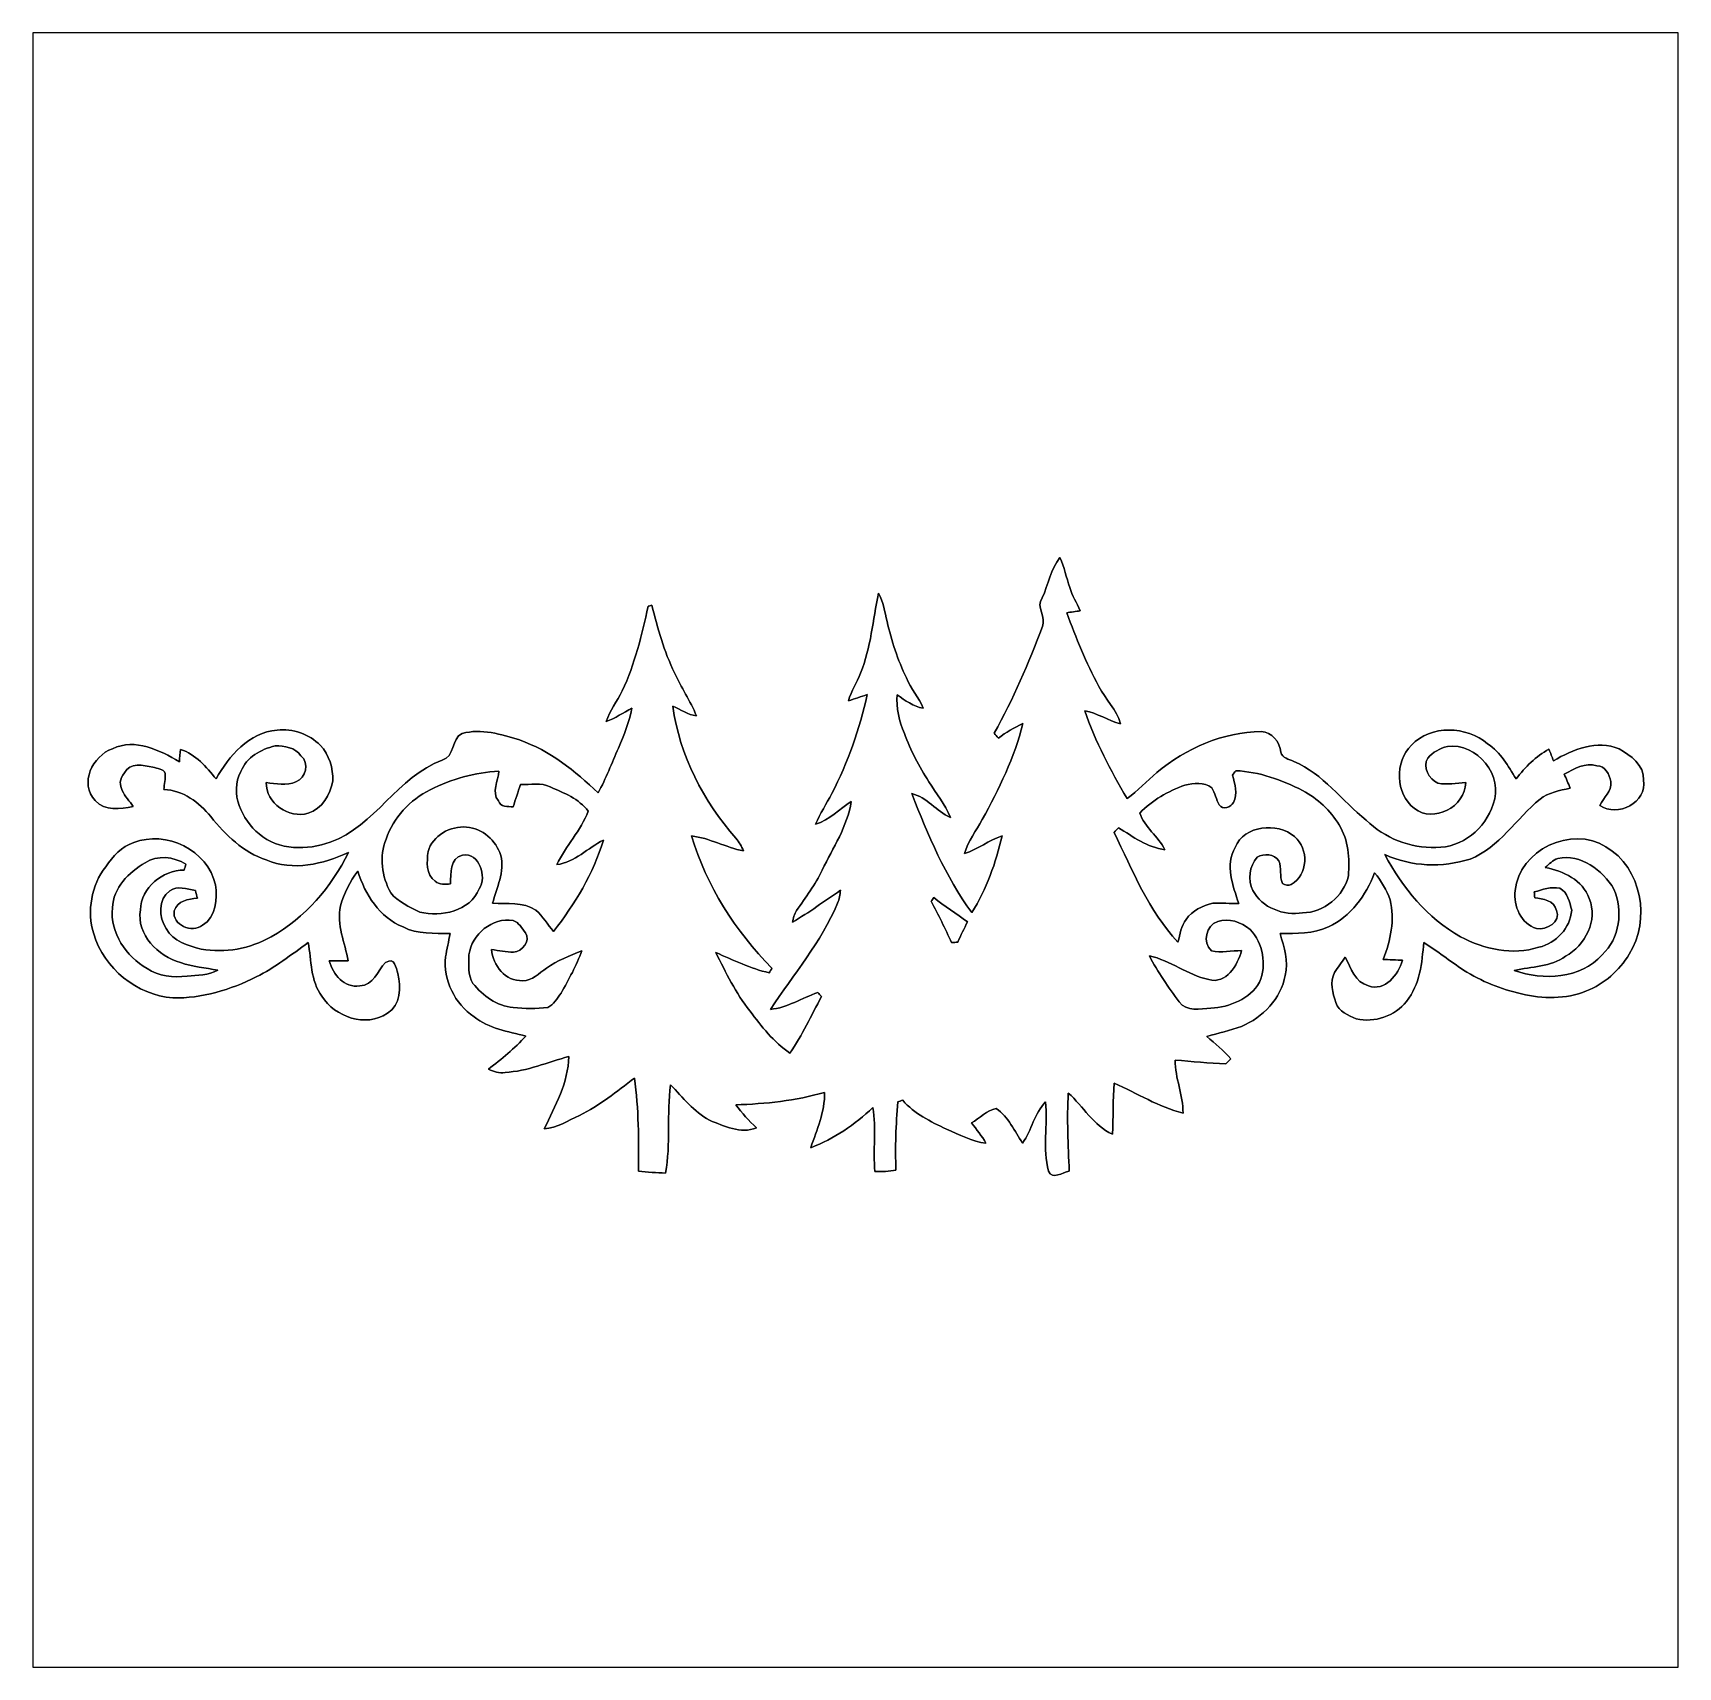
# Model space of a CAD drawing. Header units: centimetres. Extents: x -16.8 to 16.8, y -16.7 to 16.7.
import ezdxf

# ---------------------------------------------------------------- set-up
doc = ezdxf.new("R2010")
doc.units = ezdxf.units.CM
doc.header["$MEASUREMENT"] = 0
doc.layers.add('Layer 1', color=7, linetype='Continuous')

msp = doc.modelspace()

# ---------------------------------------------------------------- linework, layer by layer
at = {"layer": 'Layer 1', "color": 7}
for points, knots in [([(-16.77458, 16.66875), (-16.77458, 16.66875), (16.77458, 16.66875), (16.77458, 16.66875), (16.77458, 16.66875), (16.77458, 16.66875), (16.77458, -16.66875), (16.77458, -16.66875), (16.77458, -16.66875), (16.77458, -16.66875), (-16.77458, -16.66875), (-16.77458, -16.66875), (-16.77458, -16.66875), (-16.77458, -16.66875), (-16.77458, 16.66875), (-16.77458, 16.66875), (-16.77458, 16.66875), (-16.77458, 16.66875), (-16.77458, 16.66875), (-16.77458, 16.66875)], [0, 0, 0, 0, 0.16666667, 0.16666667, 0.16666667, 0.16666667, 0.33333333, 0.33333333, 0.33333333, 0.33333333, 0.5, 0.5, 0.5, 0.5, 0.66666667, 0.66666667, 0.66666667, 0.66666667, 1, 1, 1, 1]), ([(3.80894, 5.14421), (3.66677, 4.953), (3.89925, 4.75333), (3.81, 4.55648), (3.81, 4.55648), (3.53519, 3.81035), (3.21275, 3.0801), (2.82963, 2.38337), (2.82963, 2.38337), (2.85715, 2.34985), (2.88502, 2.31563), (2.91324, 2.28177), (2.91324, 2.28177), (3.06705, 2.4003), (3.23709, 2.49555), (3.41171, 2.58057), (3.41171, 2.58057), (3.2445, 1.88842), (2.92347, 1.24389), (2.5848, 0.62089), (2.5848, 0.62089), (2.46204, 0.39194), (2.2987, 0.18133), (2.22215, -0.0702), (2.22215, -0.0702), (2.4952, 0.0127), (2.72239, 0.19685), (2.9912, 0.29034), (2.9912, 0.29034), (2.85821, -0.25435), (2.6797, -0.80433), (2.3689, -1.2767), (2.3689, -1.2767), (1.83621, -0.53799), (1.47567, 0.30551), (1.14864, 1.15006), (1.14864, 1.15006), (1.45979, 1.07985), (1.64818, 0.7874), (1.93463, 0.66569), (1.93463, 0.66569), (1.82386, 0.92851), (1.64924, 1.15535), (1.49648, 1.39383), (1.49648, 1.39383), (1.29152, 1.70039), (1.12854, 2.03271), (0.99695, 2.37666), (0.99695, 2.37666), (0.89112, 2.62537), (0.82903, 2.89736), (0.84949, 3.16865), (0.84949, 3.16865), (1.00965, 3.048), (1.17863, 2.92911), (1.38077, 2.89313), (1.38077, 2.89313), (1.29293, 3.11326), (1.12818, 3.29177), (1.03787, 3.51084), (1.03787, 3.51084), (0.86148, 3.87773), (0.73307, 4.26614), (0.64452, 4.66337), (0.64452, 4.66337), (0.59478, 4.85634), (0.57221, 5.06201), (0.46778, 5.23593), (0.46778, 5.23593), (0.35348, 4.693), (0.31574, 4.12715), (0.1016, 3.60892), (0.1016, 3.60892), (0.02858, 3.41665), (-0.08714, 3.24309), (-0.14358, 3.04412), (-0.14358, 3.04412), (-0.01552, 3.08328), (0.11007, 3.1309), (0.23848, 3.16936), (0.23848, 3.16936), (0.08573, 2.46909), (-0.1584, 1.78929), (-0.48225, 1.1497), (-0.48225, 1.1497), (-0.59302, 0.94227), (-0.72355, 0.74401), (-0.81245, 0.52529), (-0.81245, 0.52529), (-0.53199, 0.61348), (-0.32667, 0.83503), (-0.08608, 0.99201), (-0.08608, 0.99201), (-0.16616, 0.48225), (-0.45685, 0.04445), (-0.68016, -0.41028), (-0.68016, -0.41028), (-0.81809, -0.70591), (-1.01918, -0.96449), (-1.20015, -1.23402), (-1.20015, -1.23402), (-1.2506, -1.30528), (-1.26965, -1.391), (-1.28552, -1.47532), (-1.28552, -1.47532), (-0.94933, -1.27353), (-0.63112, -1.04175), (-0.30621, -0.82233), (-0.30621, -0.82233), (-0.31715, -0.91123), (-0.33161, -1.00048), (-0.36477, -1.08444), (-0.36477, -1.08444), (-0.70168, -1.87748), (-1.26153, -2.54071), (-1.73426, -3.25191), (-1.73426, -3.25191), (-1.39171, -3.21557), (-1.09044, -3.02436), (-0.77047, -2.90759), (-0.77047, -2.90759), (-0.74471, -2.93476), (-0.71861, -2.96228), (-0.6925, -2.99014), (-0.6925, -2.99014), (-0.90664, -3.37467), (-1.08268, -3.78107), (-1.33668, -4.14267), (-1.33668, -4.14267), (-1.66934, -3.91901), (-1.9177, -3.59833), (-2.15512, -3.28119), (-2.15512, -3.28119), (-2.44228, -2.91959), (-2.64195, -2.49943), (-2.85009, -2.08986), (-2.85009, -2.08986), (-2.49308, -2.24614), (-2.14242, -2.42147), (-1.7586, -2.50508), (-1.7586, -2.50508), (-1.74484, -2.48179), (-1.71732, -2.43523), (-1.70321, -2.41194), (-1.70321, -2.41194), (-2.45251, -1.65806), (-3.03848, -0.73237), (-3.34469, 0.28857), (-3.34469, 0.28857), (-2.97709, 0.24201), (-2.64478, 0.05503), (-2.28212, -0.01905), (-2.28212, -0.01905), (-2.32445, 0.07338), (-2.37349, 0.16263), (-2.44016, 0.23954), (-2.44016, 0.23954), (-3.10162, 0.99695), (-3.5881, 1.92969), (-3.72533, 2.93335), (-3.72533, 2.93335), (-3.56306, 2.87161), (-3.42159, 2.75484), (-3.24379, 2.73791), (-3.24379, 2.73791), (-3.36621, 3.04306), (-3.56094, 3.31223), (-3.68829, 3.61527), (-3.68829, 3.61527), (-3.90984, 4.05024), (-4.03049, 4.52438), (-4.15572, 4.99322), (-4.15572, 4.99322), (-4.17371, 4.98792), (-4.2104, 4.97734), (-4.22839, 4.97205), (-4.22839, 4.97205), (-4.36104, 4.38503), (-4.49474, 3.7906), (-4.75968, 3.24661), (-4.75968, 3.24661), (-4.86198, 3.03424), (-5.00874, 2.84374), (-5.08459, 2.61938), (-5.08459, 2.61938), (-4.89973, 2.69028), (-4.73357, 2.79894), (-4.55965, 2.89278), (-4.55965, 2.89278), (-4.6168, 2.61126), (-4.72087, 2.34209), (-4.83517, 2.07927), (-4.83517, 2.07927), (-4.97029, 1.77271), (-5.08706, 1.45733), (-5.24898, 1.16346), (-5.24898, 1.16346), (-5.71394, 1.61255), (-6.23464, 2.02847), (-6.8513, 2.24614), (-6.8513, 2.24614), (-7.22771, 2.36008), (-7.62847, 2.48426), (-8.02252, 2.37702), (-8.02252, 2.37702), (-8.2423, 2.27365), (-8.17139, 1.89794), (-8.4261, 1.83233), (-8.4261, 1.83233), (-9.34261, 1.50036), (-9.79205, 0.48895), (-10.71174, 0.16016), (-10.71174, 0.16016), (-11.18094, -0.00741), (-11.76443, -0.01376), (-12.16166, 0.32667), (-12.16166, 0.32667), (-12.51162, 0.62265), (-12.77161, 1.15499), (-12.53349, 1.59985), (-12.53349, 1.59985), (-12.41954, 1.89548), (-12.12286, 2.05246), (-11.83393, 2.12513), (-11.83393, 2.12513), (-11.64625, 2.12337), (-11.42153, 2.09233), (-11.30759, 1.92123), (-11.30759, 1.92123), (-11.12732, 1.7713), (-11.21093, 1.47391), (-11.41024, 1.3903), (-11.41024, 1.3903), (-11.60392, 1.31022), (-11.81841, 1.34655), (-12.01808, 1.3776), (-12.01808, 1.3776), (-12.02161, 0.95426), (-11.55559, 0.63147), (-11.16048, 0.75177), (-11.16048, 0.75177), (-10.87155, 0.83573), (-10.71457, 1.13101), (-10.65565, 1.40617), (-10.65565, 1.40617), (-10.65495, 1.66723), (-10.72868, 1.94557), (-10.9153, 2.13642), (-10.9153, 2.13642), (-11.14284, 2.36361), (-11.47233, 2.48849), (-11.79548, 2.44369), (-11.79548, 2.44369), (-12.37051, 2.39854), (-12.7762, 1.91664), (-13.03937, 1.44921), (-13.03937, 1.44921), (-13.23693, 1.69827), (-13.45283, 1.94769), (-13.76363, 2.05281), (-13.76363, 2.05281), (-13.76962, 1.99002), (-13.78197, 1.86443), (-13.78797, 1.80164), (-13.78797, 1.80164), (-14.19754, 2.03482), (-14.67944, 2.28671), (-15.15428, 2.06622), (-15.15428, 2.06622), (-15.55785, 1.92017), (-15.83478, 1.35573), (-15.50317, 1.00753), (-15.50317, 1.00753), (-15.30914, 0.78881), (-14.99059, 0.83009), (-14.73306, 0.89006), (-14.73306, 0.89006), (-14.86394, 1.09149), (-15.13099, 1.31904), (-14.90521, 1.57163), (-14.90521, 1.57163), (-14.80679, 1.79846), (-14.51257, 1.72791), (-14.32807, 1.69157), (-14.32807, 1.69157), (-14.24234, 1.66123), (-14.10899, 1.66123), (-14.07724, 1.55893), (-14.07724, 1.55893), (-14.07019, 1.45098), (-14.09488, 1.34444), (-14.103, 1.23684), (-14.103, 1.23684), (-13.71106, 1.21638), (-13.38898, 0.97226), (-13.14768, 0.68121), (-13.14768, 0.68121), (-12.84182, 0.30939), (-12.48692, -0.05115), (-12.01561, -0.20073), (-12.01561, -0.20073), (-11.47022, -0.43815), (-10.85462, -0.28716), (-10.33604, -0.05151), (-10.33604, -0.05151), (-10.68952, -0.7553), (-11.22363, -1.38536), (-11.91789, -1.77024), (-11.91789, -1.77024), (-12.34405, -2.01154), (-12.85875, -2.11032), (-13.34135, -2.02106), (-13.34135, -2.02106), (-13.60523, -1.94839), (-13.91885, -1.86761), (-14.05502, -1.60338), (-14.05502, -1.60338), (-14.20883, -1.3776), (-14.22612, -1.00154), (-13.98235, -0.83291), (-13.98235, -0.83291), (-13.83348, -0.71155), (-13.63098, -0.80539), (-13.46165, -0.82585), (-13.46165, -0.82585), (-13.44789, -0.87877), (-13.43378, -0.93204), (-13.41967, -0.98531), (-13.41967, -0.98531), (-13.60523, -1.00154), (-13.82889, -1.03434), (-13.89098, -1.24037), (-13.89098, -1.24037), (-13.94742, -1.52894), (-13.52162, -1.70815), (-13.31666, -1.53494), (-13.31666, -1.53494), (-13.03443, -1.37266), (-13.00868, -0.9966), (-13.05419, -0.70838), (-13.05419, -0.70838), (-13.202, -0.0067), (-14.0656, 0.4124), (-14.71859, 0.15028), (-14.71859, 0.15028), (-14.96695, 0.07303), (-15.14616, -0.13264), (-15.28939, -0.34008), (-15.28939, -0.34008), (-15.58466, -0.72073), (-15.67709, -1.24989), (-15.53422, -1.70921), (-15.53422, -1.70921), (-15.32573, -2.42111), (-14.65439, -2.95416), (-13.91779, -3.01696), (-13.91779, -3.01696), (-13.32548, -3.0293), (-12.74727, -2.85009), (-12.22093, -2.59009), (-12.22093, -2.59009), (-11.83958, -2.39959), (-11.50338, -2.13466), (-11.15801, -1.88736), (-11.15801, -1.88736), (-11.0998, -2.25425), (-11.1125, -2.667), (-10.88214, -2.98097), (-10.88214, -2.98097), (-10.61438, -3.40783), (-9.98538, -3.62867), (-9.54476, -3.33093), (-9.54476, -3.33093), (-9.27276, -3.16936), (-9.27241, -2.79188), (-9.33274, -2.52271), (-9.33274, -2.52271), (-9.3786, -2.40383), (-9.38107, -2.17382), (-9.58638, -2.29729), (-9.58638, -2.29729), (-9.74937, -2.46768), (-9.83227, -2.76366), (-10.10603, -2.77283), (-10.10603, -2.77283), (-10.4327, -2.81764), (-10.65213, -2.54247), (-10.73079, -2.26377), (-10.73079, -2.26377), (-10.60238, -2.25884), (-10.47397, -2.26166), (-10.34521, -2.26272), (-10.34521, -2.26272), (-10.41329, -1.8923), (-10.58333, -1.52471), (-10.50078, -1.14229), (-10.50078, -1.14229), (-10.43164, -0.88441), (-10.31134, -0.64276), (-10.14942, -0.43109), (-10.14942, -0.43109), (-9.99949, -0.90558), (-9.70739, -1.37724), (-9.2262, -1.57057), (-9.2262, -1.57057), (-8.92951, -1.72438), (-8.58908, -1.69404), (-8.26629, -1.70498), (-8.26629, -1.70498), (-8.29698, -1.86408), (-8.33508, -2.02177), (-8.36048, -2.18228), (-8.36048, -2.18228), (-8.40599, -2.65395), (-8.17457, -3.14184), (-7.77699, -3.40148), (-7.77699, -3.40148), (-7.47642, -3.64314), (-7.08695, -3.70311), (-6.7243, -3.79554), (-6.7243, -3.79554), (-6.94866, -4.04954), (-7.21889, -4.25979), (-7.48312, -4.47111), (-7.48312, -4.47111), (-7.37799, -4.51944), (-7.2644, -4.56318), (-7.14657, -4.53813), (-7.14657, -4.53813), (-6.69361, -4.51203), (-6.27592, -4.32999), (-5.84376, -4.21146), (-5.84376, -4.21146), (-5.85823, -4.74698), (-6.12599, -5.21864), (-6.34612, -5.69101), (-6.34612, -5.69101), (-6.08683, -5.66808), (-5.8614, -5.52274), (-5.63139, -5.41443), (-5.63139, -5.41443), (-5.22323, -5.21406), (-4.86622, -4.93007), (-4.5085, -4.65279), (-4.5085, -4.65279), (-4.41784, -5.28249), (-4.42136, -5.91996), (-4.42489, -6.55496), (-4.42489, -6.55496), (-4.24145, -6.57507), (-4.05694, -6.57966), (-3.87209, -6.5913), (-3.87209, -6.5913), (-3.76696, -5.99757), (-3.85092, -5.38762), (-3.76943, -4.79072), (-3.76943, -4.79072), (-3.5246, -5.04966), (-3.29318, -5.33894), (-2.97674, -5.51427), (-2.97674, -5.51427), (-2.68323, -5.62822), (-2.33715, -5.79896), (-2.0193, -5.66808), (-2.0193, -5.66808), (-2.17241, -5.52274), (-2.31422, -5.36575), (-2.44299, -5.19889), (-2.44299, -5.19889), (-1.83092, -5.17772), (-1.22132, -5.11598), (-0.63112, -4.94489), (-0.63112, -4.94489), (-0.6223, -5.34035), (-0.78705, -5.70583), (-0.91299, -6.07272), (-0.91299, -6.07272), (-0.43709, -5.89597), (-0.01693, -5.59788), (0.35313, -5.25463), (0.35313, -5.25463), (0.43321, -5.6836), (0.34996, -6.12458), (0.39652, -6.55743), (0.39652, -6.55743), (0.5394, -6.56061), (0.68439, -6.55955), (0.8255, -6.53203), (0.8255, -6.53203), (0.80645, -6.06743), (0.82479, -5.60211), (0.86148, -5.13891), (0.86148, -5.13891), (0.89535, -5.12727), (0.92957, -5.11563), (0.96414, -5.10469), (0.96414, -5.10469), (1.19803, -5.38162), (1.53211, -5.54214), (1.8542, -5.69277), (1.8542, -5.69277), (2.11667, -5.80566), (2.37419, -5.94289), (2.661, -5.98311), (2.661, -5.98311), (2.57775, -5.83494), (2.46733, -5.70548), (2.36749, -5.56895), (2.36749, -5.56895), (2.53189, -5.46911), (2.67441, -5.31142), (2.86949, -5.27509), (2.86949, -5.27509), (3.12173, -5.44371), (3.24026, -5.73652), (3.40889, -5.97747), (3.40889, -5.97747), (3.59092, -5.71324), (3.64913, -5.37492), (3.87491, -5.14068), (3.87491, -5.14068), (3.9183, -5.60952), (3.81952, -6.08965), (3.93277, -6.55108), (3.93277, -6.55108), (4.01496, -6.72888), (4.22381, -6.58001), (4.35751, -6.55214), (4.35751, -6.55214), (4.33952, -6.02051), (4.30671, -5.48887), (4.33987, -4.95759), (4.33987, -4.95759), (4.64397, -5.23064), (4.85281, -5.6201), (5.23804, -5.79614), (5.23804, -5.79614), (5.26239, -5.45077), (5.24051, -5.10328), (5.2772, -4.75897), (5.2772, -4.75897), (5.74463, -4.96006), (6.17679, -5.24616), (6.67879, -5.3661), (6.67879, -5.3661), (6.68514, -4.99957), (6.51616, -4.65243), (6.51722, -4.28484), (6.51722, -4.28484), (6.86188, -4.31871), (7.20725, -4.3494), (7.55403, -4.36245), (7.55403, -4.36245), (7.58719, -4.32788), (7.62071, -4.29331), (7.65457, -4.25944), (7.65457, -4.25944), (7.51205, -4.08623), (7.33002, -3.95393), (7.16386, -3.80541), (7.16386, -3.80541), (7.39987, -3.73803), (7.64011, -3.68371), (7.87047, -3.59798), (7.87047, -3.59798), (8.30721, -3.41665), (8.67339, -3.02966), (8.76512, -2.55764), (8.76512, -2.55764), (8.83955, -2.26871), (8.73831, -1.98191), (8.65752, -1.70639), (8.65752, -1.70639), (8.99054, -1.69651), (9.33309, -1.71485), (9.64389, -1.56916), (9.64389, -1.56916), (10.09826, -1.35996), (10.41118, -0.92428), (10.58686, -0.46673), (10.58686, -0.46673), (10.72268, -0.63041), (10.83486, -0.81527), (10.9033, -1.01741), (10.9033, -1.01741), (11.00384, -1.42522), (10.90789, -1.84679), (10.76325, -2.23132), (10.76325, -2.23132), (10.86062, -2.23626), (11.055, -2.24578), (11.15201, -2.25072), (11.15201, -2.25072), (11.07969, -2.54141), (10.78865, -2.89701), (10.46092, -2.77036), (10.46092, -2.77036), (10.18258, -2.69663), (10.10849, -2.40947), (9.98784, -2.18758), (9.98784, -2.18758), (9.9127, -2.29023), (9.83368, -2.39078), (9.77018, -2.50155), (9.77018, -2.50155), (9.66787, -2.69134), (9.73032, -2.92135), (9.79629, -3.11362), (9.79629, -3.11362), (9.85273, -3.296), (10.05029, -3.3782), (10.21256, -3.44135), (10.21256, -3.44135), (10.58369, -3.53307), (11.00208, -3.38878), (11.23703, -3.08751), (11.23703, -3.08751), (11.50937, -2.74814), (11.55418, -2.30152), (11.58628, -1.88489), (11.58628, -1.88489), (11.86497, -2.06269), (12.12462, -2.26871), (12.40155, -2.45004), (12.40155, -2.45004), (12.76279, -2.67688), (13.16037, -2.84515), (13.57877, -2.93194), (13.57877, -2.93194), (14.01304, -3.04165), (14.48576, -3.04729), (14.90451, -2.87408), (14.90451, -2.87408), (15.27246, -2.73791), (15.56949, -2.45251), (15.7801, -2.1276), (15.7801, -2.1276), (16.21508, -1.42734), (16.03975, -0.35948), (15.30174, 0.06562), (15.30174, 0.06562), (14.60606, 0.51294), (13.53079, -0.00318), (13.44965, -0.82868), (13.44965, -0.82868), (13.41402, -1.13806), (13.5703, -1.50389), (13.88674, -1.60373), (13.88674, -1.60373), (14.08712, -1.63724), (14.39898, -1.46861), (14.29173, -1.23155), (14.29173, -1.23155), (14.26034, -1.03046), (14.01269, -0.99236), (13.85111, -0.97508), (13.85111, -0.97508), (13.84794, -0.93486), (13.84512, -0.89535), (13.84265, -0.85584), (13.84265, -0.85584), (14.00881, -0.80469), (14.18449, -0.74542), (14.36017, -0.77858), (14.36017, -0.77858), (14.52351, -0.86642), (14.56408, -1.06363), (14.605, -1.22908), (14.605, -1.22908), (14.57642, -1.59667), (14.28715, -1.89971), (13.93543, -1.98402), (13.93543, -1.98402), (13.40167, -2.15477), (12.82065, -2.02248), (12.33664, -1.76918), (12.33664, -1.76918), (11.66036, -1.3903), (11.15201, -0.77047), (10.79182, -0.09419), (10.79182, -0.09419), (11.33546, -0.34114), (11.96657, -0.36477), (12.53349, -0.18591), (12.53349, -0.18591), (13.13497, 0.05891), (13.47541, 0.63782), (13.95906, 1.0354), (13.95906, 1.0354), (14.13087, 1.17793), (14.36088, 1.20968), (14.57043, 1.26224), (14.57043, 1.26224), (14.5355, 1.35961), (14.49529, 1.45486), (14.45225, 1.54869), (14.45225, 1.54869), (14.65615, 1.64571), (14.88158, 1.80022), (15.11759, 1.7145), (15.11759, 1.7145), (15.28727, 1.72614), (15.37723, 1.53317), (15.40192, 1.39453), (15.40192, 1.39453), (15.42979, 1.19063), (15.25341, 1.07491), (15.18144, 0.91052), (15.18144, 0.91052), (15.53386, 0.65405), (16.15264, 0.97296), (16.07114, 1.42804), (16.07114, 1.42804), (16.0842, 1.72544), (15.80691, 1.93569), (15.57267, 2.06128), (15.57267, 2.06128), (15.12394, 2.25319), (14.62617, 2.05528), (14.23529, 1.81751), (14.23529, 1.81751), (14.20389, 1.89689), (14.17249, 1.97626), (14.1418, 2.05564), (14.1418, 2.05564), (13.87193, 1.91206), (13.65709, 1.68945), (13.47152, 1.45027), (13.47152, 1.45027), (13.30748, 1.71203), (13.1572, 1.99425), (12.89121, 2.16782), (12.89121, 2.16782), (12.45976, 2.53294), (11.73939, 2.55517), (11.3351, 2.14101), (11.3351, 2.14101), (10.99079, 1.7974), (11.00737, 1.14759), (11.39613, 0.84667), (11.39613, 0.84667), (11.78772, 0.54151), (12.43824, 0.88089), (12.44353, 1.37583), (12.44353, 1.37583), (12.25515, 1.36948), (12.06218, 1.31939), (11.87662, 1.36525), (11.87662, 1.36525), (11.69352, 1.44815), (11.55312, 1.68593), (11.6713, 1.87537), (11.6713, 1.87537), (11.77149, 1.99319), (11.91895, 2.07716), (12.06994, 2.11384), (12.06994, 2.11384), (12.67425, 2.19781), (13.23199, 1.50424), (13.00057, 0.93416), (13.00057, 0.93416), (12.8524, 0.43815), (12.36274, 0.04198), (11.83605, 0.05256), (11.83605, 0.05256), (11.31252, 0.0314), (10.789, 0.24342), (10.414, 0.60678), (10.414, 0.60678), (9.9187, 1.00259), (9.53876, 1.55646), (8.93692, 1.80516), (8.93692, 1.80516), (8.84343, 1.85526), (8.69809, 1.87043), (8.67622, 1.99461), (8.67622, 1.99461), (8.65364, 2.20028), (8.48995, 2.41194), (8.27405, 2.41829), (8.27405, 2.41829), (7.49476, 2.40524), (6.73806, 2.0761), (6.14362, 1.5815), (6.14362, 1.5815), (5.94289, 1.40335), (5.75627, 1.20897), (5.53791, 1.05128), (5.53791, 1.05128), (5.19959, 1.62137), (4.89444, 2.21298), (4.67466, 2.83951), (4.67466, 2.83951), (4.93324, 2.79788), (5.14914, 2.63243), (5.40385, 2.57563), (5.40385, 2.57563), (5.32624, 2.86561), (5.09411, 3.07552), (4.96182, 3.33798), (4.96182, 3.33798), (4.70041, 3.81847), (4.49298, 4.32611), (4.31094, 4.84117), (4.31094, 4.84117), (4.37797, 4.85069), (4.51167, 4.86939), (4.5787, 4.87892), (4.5787, 4.87892), (4.51732, 5.0419), (4.41678, 5.1876), (4.36951, 5.35587), (4.36951, 5.35587), (4.2993, 5.55801), (4.26085, 5.77215), (4.16736, 5.96547), (4.16736, 5.96547), (3.9811, 5.73158), (3.93241, 5.41302), (3.80894, 5.14421)], [0, 0, 0, 0, 0.00485437, 0.00485437, 0.00485437, 0.00485437, 0.00970874, 0.00970874, 0.00970874, 0.00970874, 0.01456311, 0.01456311, 0.01456311, 0.01456311, 0.01941748, 0.01941748, 0.01941748, 0.01941748, 0.02427184, 0.02427184, 0.02427184, 0.02427184, 0.02912621, 0.02912621, 0.02912621, 0.02912621, 0.03398058, 0.03398058, 0.03398058, 0.03398058, 0.03883495, 0.03883495, 0.03883495, 0.03883495, 0.04368932, 0.04368932, 0.04368932, 0.04368932, 0.04854369, 0.04854369, 0.04854369, 0.04854369, 0.05339806, 0.05339806, 0.05339806, 0.05339806, 0.05825243, 0.05825243, 0.05825243, 0.05825243, 0.0631068, 0.0631068, 0.0631068, 0.0631068, 0.06796117, 0.06796117, 0.06796117, 0.06796117, 0.07281553, 0.07281553, 0.07281553, 0.07281553, 0.0776699, 0.0776699, 0.0776699, 0.0776699, 0.08252427, 0.08252427, 0.08252427, 0.08252427, 0.08737864, 0.08737864, 0.08737864, 0.08737864, 0.09223301, 0.09223301, 0.09223301, 0.09223301, 0.09708738, 0.09708738, 0.09708738, 0.09708738, 0.10194175, 0.10194175, 0.10194175, 0.10194175, 0.10679612, 0.10679612, 0.10679612, 0.10679612, 0.11165049, 0.11165049, 0.11165049, 0.11165049, 0.11650485, 0.11650485, 0.11650485, 0.11650485, 0.12135922, 0.12135922, 0.12135922, 0.12135922, 0.12621359, 0.12621359, 0.12621359, 0.12621359, 0.13106796, 0.13106796, 0.13106796, 0.13106796, 0.13592233, 0.13592233, 0.13592233, 0.13592233, 0.1407767, 0.1407767, 0.1407767, 0.1407767, 0.14563107, 0.14563107, 0.14563107, 0.14563107, 0.15048544, 0.15048544, 0.15048544, 0.15048544, 0.15533981, 0.15533981, 0.15533981, 0.15533981, 0.16019417, 0.16019417, 0.16019417, 0.16019417, 0.16504854, 0.16504854, 0.16504854, 0.16504854, 0.16990291, 0.16990291, 0.16990291, 0.16990291, 0.17475728, 0.17475728, 0.17475728, 0.17475728, 0.17961165, 0.17961165, 0.17961165, 0.17961165, 0.18446602, 0.18446602, 0.18446602, 0.18446602, 0.18932039, 0.18932039, 0.18932039, 0.18932039, 0.19417476, 0.19417476, 0.19417476, 0.19417476, 0.19902913, 0.19902913, 0.19902913, 0.19902913, 0.2038835, 0.2038835, 0.2038835, 0.2038835, 0.20873786, 0.20873786, 0.20873786, 0.20873786, 0.21359223, 0.21359223, 0.21359223, 0.21359223, 0.2184466, 0.2184466, 0.2184466, 0.2184466, 0.22330097, 0.22330097, 0.22330097, 0.22330097, 0.22815534, 0.22815534, 0.22815534, 0.22815534, 0.23300971, 0.23300971, 0.23300971, 0.23300971, 0.23786408, 0.23786408, 0.23786408, 0.23786408, 0.24271845, 0.24271845, 0.24271845, 0.24271845, 0.24757282, 0.24757282, 0.24757282, 0.24757282, 0.25242718, 0.25242718, 0.25242718, 0.25242718, 0.25728155, 0.25728155, 0.25728155, 0.25728155, 0.26213592, 0.26213592, 0.26213592, 0.26213592, 0.26699029, 0.26699029, 0.26699029, 0.26699029, 0.27184466, 0.27184466, 0.27184466, 0.27184466, 0.27669903, 0.27669903, 0.27669903, 0.27669903, 0.2815534, 0.2815534, 0.2815534, 0.2815534, 0.28640777, 0.28640777, 0.28640777, 0.28640777, 0.29126214, 0.29126214, 0.29126214, 0.29126214, 0.2961165, 0.2961165, 0.2961165, 0.2961165, 0.30097087, 0.30097087, 0.30097087, 0.30097087, 0.30582524, 0.30582524, 0.30582524, 0.30582524, 0.31067961, 0.31067961, 0.31067961, 0.31067961, 0.31553398, 0.31553398, 0.31553398, 0.31553398, 0.32038835, 0.32038835, 0.32038835, 0.32038835, 0.32524272, 0.32524272, 0.32524272, 0.32524272, 0.33009709, 0.33009709, 0.33009709, 0.33009709, 0.33495146, 0.33495146, 0.33495146, 0.33495146, 0.33980583, 0.33980583, 0.33980583, 0.33980583, 0.34466019, 0.34466019, 0.34466019, 0.34466019, 0.34951456, 0.34951456, 0.34951456, 0.34951456, 0.35436893, 0.35436893, 0.35436893, 0.35436893, 0.3592233, 0.3592233, 0.3592233, 0.3592233, 0.36407767, 0.36407767, 0.36407767, 0.36407767, 0.36893204, 0.36893204, 0.36893204, 0.36893204, 0.37378641, 0.37378641, 0.37378641, 0.37378641, 0.37864078, 0.37864078, 0.37864078, 0.37864078, 0.38349515, 0.38349515, 0.38349515, 0.38349515, 0.38834951, 0.38834951, 0.38834951, 0.38834951, 0.39320388, 0.39320388, 0.39320388, 0.39320388, 0.39805825, 0.39805825, 0.39805825, 0.39805825, 0.40291262, 0.40291262, 0.40291262, 0.40291262, 0.40776699, 0.40776699, 0.40776699, 0.40776699, 0.41262136, 0.41262136, 0.41262136, 0.41262136, 0.41747573, 0.41747573, 0.41747573, 0.41747573, 0.4223301, 0.4223301, 0.4223301, 0.4223301, 0.42718447, 0.42718447, 0.42718447, 0.42718447, 0.43203883, 0.43203883, 0.43203883, 0.43203883, 0.4368932, 0.4368932, 0.4368932, 0.4368932, 0.44174757, 0.44174757, 0.44174757, 0.44174757, 0.44660194, 0.44660194, 0.44660194, 0.44660194, 0.45145631, 0.45145631, 0.45145631, 0.45145631, 0.45631068, 0.45631068, 0.45631068, 0.45631068, 0.46116505, 0.46116505, 0.46116505, 0.46116505, 0.46601942, 0.46601942, 0.46601942, 0.46601942, 0.47087379, 0.47087379, 0.47087379, 0.47087379, 0.47572816, 0.47572816, 0.47572816, 0.47572816, 0.48058252, 0.48058252, 0.48058252, 0.48058252, 0.48543689, 0.48543689, 0.48543689, 0.48543689, 0.49029126, 0.49029126, 0.49029126, 0.49029126, 0.49514563, 0.49514563, 0.49514563, 0.49514563, 0.5, 0.5, 0.5, 0.5, 0.50485437, 0.50485437, 0.50485437, 0.50485437, 0.50970874, 0.50970874, 0.50970874, 0.50970874, 0.51456311, 0.51456311, 0.51456311, 0.51456311, 0.51941748, 0.51941748, 0.51941748, 0.51941748, 0.52427184, 0.52427184, 0.52427184, 0.52427184, 0.52912621, 0.52912621, 0.52912621, 0.52912621, 0.53398058, 0.53398058, 0.53398058, 0.53398058, 0.53883495, 0.53883495, 0.53883495, 0.53883495, 0.54368932, 0.54368932, 0.54368932, 0.54368932, 0.54854369, 0.54854369, 0.54854369, 0.54854369, 0.55339806, 0.55339806, 0.55339806, 0.55339806, 0.55825243, 0.55825243, 0.55825243, 0.55825243, 0.5631068, 0.5631068, 0.5631068, 0.5631068, 0.56796117, 0.56796117, 0.56796117, 0.56796117, 0.57281553, 0.57281553, 0.57281553, 0.57281553, 0.5776699, 0.5776699, 0.5776699, 0.5776699, 0.58252427, 0.58252427, 0.58252427, 0.58252427, 0.58737864, 0.58737864, 0.58737864, 0.58737864, 0.59223301, 0.59223301, 0.59223301, 0.59223301, 0.59708738, 0.59708738, 0.59708738, 0.59708738, 0.60194175, 0.60194175, 0.60194175, 0.60194175, 0.60679612, 0.60679612, 0.60679612, 0.60679612, 0.61165049, 0.61165049, 0.61165049, 0.61165049, 0.61650485, 0.61650485, 0.61650485, 0.61650485, 0.62135922, 0.62135922, 0.62135922, 0.62135922, 0.62621359, 0.62621359, 0.62621359, 0.62621359, 0.63106796, 0.63106796, 0.63106796, 0.63106796, 0.63592233, 0.63592233, 0.63592233, 0.63592233, 0.6407767, 0.6407767, 0.6407767, 0.6407767, 0.64563107, 0.64563107, 0.64563107, 0.64563107, 0.65048544, 0.65048544, 0.65048544, 0.65048544, 0.65533981, 0.65533981, 0.65533981, 0.65533981, 0.66019417, 0.66019417, 0.66019417, 0.66019417, 0.66504854, 0.66504854, 0.66504854, 0.66504854, 0.66990291, 0.66990291, 0.66990291, 0.66990291, 0.67475728, 0.67475728, 0.67475728, 0.67475728, 0.67961165, 0.67961165, 0.67961165, 0.67961165, 0.68446602, 0.68446602, 0.68446602, 0.68446602, 0.68932039, 0.68932039, 0.68932039, 0.68932039, 0.69417476, 0.69417476, 0.69417476, 0.69417476, 0.69902913, 0.69902913, 0.69902913, 0.69902913, 0.7038835, 0.7038835, 0.7038835, 0.7038835, 0.70873786, 0.70873786, 0.70873786, 0.70873786, 0.71359223, 0.71359223, 0.71359223, 0.71359223, 0.7184466, 0.7184466, 0.7184466, 0.7184466, 0.72330097, 0.72330097, 0.72330097, 0.72330097, 0.72815534, 0.72815534, 0.72815534, 0.72815534, 0.73300971, 0.73300971, 0.73300971, 0.73300971, 0.73786408, 0.73786408, 0.73786408, 0.73786408, 0.74271845, 0.74271845, 0.74271845, 0.74271845, 0.74757282, 0.74757282, 0.74757282, 0.74757282, 0.75242718, 0.75242718, 0.75242718, 0.75242718, 0.75728155, 0.75728155, 0.75728155, 0.75728155, 0.76213592, 0.76213592, 0.76213592, 0.76213592, 0.76699029, 0.76699029, 0.76699029, 0.76699029, 0.77184466, 0.77184466, 0.77184466, 0.77184466, 0.77669903, 0.77669903, 0.77669903, 0.77669903, 0.7815534, 0.7815534, 0.7815534, 0.7815534, 0.78640777, 0.78640777, 0.78640777, 0.78640777, 0.79126214, 0.79126214, 0.79126214, 0.79126214, 0.7961165, 0.7961165, 0.7961165, 0.7961165, 0.80097087, 0.80097087, 0.80097087, 0.80097087, 0.80582524, 0.80582524, 0.80582524, 0.80582524, 0.81067961, 0.81067961, 0.81067961, 0.81067961, 0.81553398, 0.81553398, 0.81553398, 0.81553398, 0.82038835, 0.82038835, 0.82038835, 0.82038835, 0.82524272, 0.82524272, 0.82524272, 0.82524272, 0.83009709, 0.83009709, 0.83009709, 0.83009709, 0.83495146, 0.83495146, 0.83495146, 0.83495146, 0.83980583, 0.83980583, 0.83980583, 0.83980583, 0.84466019, 0.84466019, 0.84466019, 0.84466019, 0.84951456, 0.84951456, 0.84951456, 0.84951456, 0.85436893, 0.85436893, 0.85436893, 0.85436893, 0.8592233, 0.8592233, 0.8592233, 0.8592233, 0.86407767, 0.86407767, 0.86407767, 0.86407767, 0.86893204, 0.86893204, 0.86893204, 0.86893204, 0.87378641, 0.87378641, 0.87378641, 0.87378641, 0.87864078, 0.87864078, 0.87864078, 0.87864078, 0.88349515, 0.88349515, 0.88349515, 0.88349515, 0.88834951, 0.88834951, 0.88834951, 0.88834951, 0.89320388, 0.89320388, 0.89320388, 0.89320388, 0.89805825, 0.89805825, 0.89805825, 0.89805825, 0.90291262, 0.90291262, 0.90291262, 0.90291262, 0.90776699, 0.90776699, 0.90776699, 0.90776699, 0.91262136, 0.91262136, 0.91262136, 0.91262136, 0.91747573, 0.91747573, 0.91747573, 0.91747573, 0.9223301, 0.9223301, 0.9223301, 0.9223301, 0.92718447, 0.92718447, 0.92718447, 0.92718447, 0.93203883, 0.93203883, 0.93203883, 0.93203883, 0.9368932, 0.9368932, 0.9368932, 0.9368932, 0.94174757, 0.94174757, 0.94174757, 0.94174757, 0.94660194, 0.94660194, 0.94660194, 0.94660194, 0.95145631, 0.95145631, 0.95145631, 0.95145631, 0.95631068, 0.95631068, 0.95631068, 0.95631068, 0.96116505, 0.96116505, 0.96116505, 0.96116505, 0.96601942, 0.96601942, 0.96601942, 0.96601942, 0.97087379, 0.97087379, 0.97087379, 0.97087379, 0.97572816, 0.97572816, 0.97572816, 0.97572816, 0.98058252, 0.98058252, 0.98058252, 0.98058252, 0.98543689, 0.98543689, 0.98543689, 0.98543689, 0.99029126, 0.99029126, 0.99029126, 0.99029126, 1, 1, 1, 1]), ([(-8.67163, 1.22802), (-8.23807, 1.45133), (-7.75829, 1.58044), (-7.27146, 1.6069), (-7.27146, 1.6069), (-7.28416, 1.40653), (-7.42879, 1.1811), (-7.2831, 1.00612), (-7.2831, 1.00612), (-7.23688, 0.8696), (-7.09048, 0.88971), (-6.98006, 0.87983), (-6.98006, 0.87983), (-6.93279, 1.03223), (-6.88516, 1.18428), (-6.82837, 1.3335), (-6.82837, 1.3335), (-6.62834, 1.33068), (-6.41421, 1.38536), (-6.22723, 1.28658), (-6.22723, 1.28658), (-5.94783, 1.16699), (-5.63704, 1.04281), (-5.45077, 0.79234), (-5.45077, 0.79234), (-5.60352, 0.39793), (-5.90691, 0.08043), (-6.09353, -0.29845), (-6.09353, -0.29845), (-5.72311, -0.24483), (-5.45853, 0.04022), (-5.13927, 0.20355), (-5.13927, 0.20355), (-5.34388, -0.47907), (-5.72311, -1.10173), (-6.15597, -1.66299), (-6.15597, -1.66299), (-6.27944, -1.52012), (-6.37787, -1.35396), (-6.51863, -1.22661), (-6.51863, -1.22661), (-6.7818, -1.04704), (-7.10353, -1.10878), (-7.40198, -1.08726), (-7.40198, -1.08726), (-7.31132, -0.76941), (-7.15504, -0.44626), (-7.23265, -0.10936), (-7.23265, -0.10936), (-7.32966, 0.19085), (-7.60801, 0.44415), (-7.93115, 0.46637), (-7.93115, 0.46637), (-8.25994, 0.49989), (-8.62506, 0.29563), (-8.71714, -0.0314), (-8.71714, -0.0314), (-8.74078, -0.23001), (-8.76265, -0.50553), (-8.57215, -0.63676), (-8.57215, -0.63676), (-8.48431, -0.70944), (-8.36613, -0.69991), (-8.25994, -0.69321), (-8.25994, -0.69321), (-8.24794, -0.47625), (-8.28287, -0.16722), (-8.0137, -0.10231), (-8.0137, -0.10231), (-7.66833, -0.05256), (-7.50817, -0.5394), (-7.67468, -0.79234), (-7.67468, -0.79234), (-7.86201, -1.24989), (-8.44903, -1.37407), (-8.88506, -1.26506), (-8.88506, -1.26506), (-9.09426, -1.16029), (-9.33168, -1.06363), (-9.47808, -0.87136), (-9.47808, -0.87136), (-9.66011, -0.5461), (-9.71762, -0.12912), (-9.57016, 0.22049), (-9.57016, 0.22049), (-9.42587, 0.6604), (-9.08473, 1.02553), (-8.67163, 1.22802)], [0, 0, 0, 0, 0.04347826, 0.04347826, 0.04347826, 0.04347826, 0.08695652, 0.08695652, 0.08695652, 0.08695652, 0.13043478, 0.13043478, 0.13043478, 0.13043478, 0.17391304, 0.17391304, 0.17391304, 0.17391304, 0.2173913, 0.2173913, 0.2173913, 0.2173913, 0.26086957, 0.26086957, 0.26086957, 0.26086957, 0.30434783, 0.30434783, 0.30434783, 0.30434783, 0.34782609, 0.34782609, 0.34782609, 0.34782609, 0.39130435, 0.39130435, 0.39130435, 0.39130435, 0.43478261, 0.43478261, 0.43478261, 0.43478261, 0.47826087, 0.47826087, 0.47826087, 0.47826087, 0.52173913, 0.52173913, 0.52173913, 0.52173913, 0.56521739, 0.56521739, 0.56521739, 0.56521739, 0.60869565, 0.60869565, 0.60869565, 0.60869565, 0.65217391, 0.65217391, 0.65217391, 0.65217391, 0.69565217, 0.69565217, 0.69565217, 0.69565217, 0.73913043, 0.73913043, 0.73913043, 0.73913043, 0.7826087, 0.7826087, 0.7826087, 0.7826087, 0.82608696, 0.82608696, 0.82608696, 0.82608696, 0.86956522, 0.86956522, 0.86956522, 0.86956522, 0.91304348, 0.91304348, 0.91304348, 0.91304348, 1, 1, 1, 1]), ([(7.753, 1.61819), (8.23242, 1.59632), (8.6928, 1.42699), (9.11825, 1.2132), (9.11825, 1.2132), (9.41952, 1.04704), (9.68939, 0.8128), (9.86014, 0.51012), (9.86014, 0.51012), (10.05981, 0.20814), (10.07427, -0.17604), (10.05311, -0.52529), (10.05311, -0.52529), (9.95645, -0.94368), (9.55005, -1.276), (9.11825, -1.28235), (9.11825, -1.28235), (8.72949, -1.34197), (8.2931, -1.18216), (8.10119, -0.82515), (8.10119, -0.82515), (7.9943, -0.6096), (8.02957, -0.32632), (8.19326, -0.14923), (8.19326, -0.14923), (8.32556, -0.0635), (8.5404, -0.0829), (8.63106, -0.22119), (8.63106, -0.22119), (8.69491, -0.36548), (8.64059, -0.53622), (8.70585, -0.68086), (8.70585, -0.68086), (8.75771, -0.71226), (8.82791, -0.73978), (8.88506, -0.70238), (8.88506, -0.70238), (9.23043, -0.51364), (9.25124, 0.02787), (8.95174, 0.27234), (8.95174, 0.27234), (8.60072, 0.57468), (7.92762, 0.50624), (7.74171, 0.05292), (7.74171, 0.05292), (7.53357, -0.30586), (7.69726, -0.73272), (7.81367, -1.09185), (7.81367, -1.09185), (7.6387, -1.09149), (7.46266, -1.07879), (7.28839, -1.08797), (7.28839, -1.08797), (7.07919, -1.13524), (6.86894, -1.23684), (6.74052, -1.41464), (6.74052, -1.41464), (6.64139, -1.5494), (6.61917, -1.72085), (6.57507, -1.87748), (6.57507, -1.87748), (5.97782, -1.24072), (5.64903, -0.41839), (5.27438, 0.35701), (5.27438, 0.35701), (5.30401, 0.38947), (5.33365, 0.42228), (5.36363, 0.45473), (5.36363, 0.45473), (5.65961, 0.26952), (5.95207, 0.05115), (6.30978, 0.0067), (6.30978, 0.0067), (6.17185, 0.27693), (5.89315, 0.46461), (5.79755, 0.75459), (5.79755, 0.75459), (6.05049, 1.016), (6.37822, 1.19944), (6.71795, 1.32397), (6.71795, 1.32397), (6.89187, 1.35855), (7.11588, 1.39912), (7.26405, 1.26824), (7.26405, 1.26824), (7.33813, 1.16346), (7.34977, 1.0287), (7.41539, 0.91828), (7.41539, 0.91828), (7.48982, 0.81633), (7.66057, 0.86713), (7.70678, 0.97226), (7.70678, 0.97226), (7.80203, 1.14512), (7.73818, 1.34973), (7.68491, 1.52541), (7.68491, 1.52541), (7.70749, 1.55646), (7.73007, 1.5875), (7.753, 1.61819)], [0, 0, 0, 0, 0.03846154, 0.03846154, 0.03846154, 0.03846154, 0.07692308, 0.07692308, 0.07692308, 0.07692308, 0.11538462, 0.11538462, 0.11538462, 0.11538462, 0.15384615, 0.15384615, 0.15384615, 0.15384615, 0.19230769, 0.19230769, 0.19230769, 0.19230769, 0.23076923, 0.23076923, 0.23076923, 0.23076923, 0.26923077, 0.26923077, 0.26923077, 0.26923077, 0.30769231, 0.30769231, 0.30769231, 0.30769231, 0.34615385, 0.34615385, 0.34615385, 0.34615385, 0.38461538, 0.38461538, 0.38461538, 0.38461538, 0.42307692, 0.42307692, 0.42307692, 0.42307692, 0.46153846, 0.46153846, 0.46153846, 0.46153846, 0.5, 0.5, 0.5, 0.5, 0.53846154, 0.53846154, 0.53846154, 0.53846154, 0.57692308, 0.57692308, 0.57692308, 0.57692308, 0.61538462, 0.61538462, 0.61538462, 0.61538462, 0.65384615, 0.65384615, 0.65384615, 0.65384615, 0.69230769, 0.69230769, 0.69230769, 0.69230769, 0.73076923, 0.73076923, 0.73076923, 0.73076923, 0.76923077, 0.76923077, 0.76923077, 0.76923077, 0.80769231, 0.80769231, 0.80769231, 0.80769231, 0.84615385, 0.84615385, 0.84615385, 0.84615385, 0.88461538, 0.88461538, 0.88461538, 0.88461538, 0.92307692, 0.92307692, 0.92307692, 0.92307692, 1, 1, 1, 1]), ([(-14.48506, -0.25929), (-14.23846, -0.09525), (-13.90156, -0.13758), (-13.65779, -0.28857), (-13.65779, -0.28857), (-13.66767, -0.32914), (-13.67755, -0.36971), (-13.68743, -0.41063), (-13.68743, -0.41063), (-14.1291, -0.40922), (-14.57008, -0.76412), (-14.58348, -1.22167), (-14.58348, -1.22167), (-14.66533, -1.74061), (-14.22329, -2.15653), (-13.76504, -2.29835), (-13.76504, -2.29835), (-13.51774, -2.37913), (-13.2588, -2.4063), (-13.00374, -2.45145), (-13.00374, -2.45145), (-13.19071, -2.56611), (-13.41896, -2.55058), (-13.62957, -2.57493), (-13.62957, -2.57493), (-13.90826, -2.60668), (-14.20918, -2.57775), (-14.44766, -2.41864), (-14.44766, -2.41864), (-14.86782, -2.16394), (-15.20931, -1.69545), (-15.15181, -1.18216), (-15.15181, -1.18216), (-15.13946, -0.76941), (-14.81808, -0.4572), (-14.48506, -0.25929)], [0, 0, 0, 0, 0.1, 0.1, 0.1, 0.1, 0.2, 0.2, 0.2, 0.2, 0.3, 0.3, 0.3, 0.3, 0.4, 0.4, 0.4, 0.4, 0.5, 0.5, 0.5, 0.5, 0.6, 0.6, 0.6, 0.6, 0.7, 0.7, 0.7, 0.7, 0.8, 0.8, 0.8, 0.8, 1, 1, 1, 1]), ([(14.32101, -0.17568), (14.79691, -0.0695), (15.23259, -0.41416), (15.46648, -0.79657), (15.46648, -0.79657), (15.65381, -1.23508), (15.58749, -1.80658), (15.22624, -2.13819), (15.22624, -2.13819), (14.78774, -2.62819), (14.02009, -2.67018), (13.43448, -2.45674), (13.43448, -2.45674), (13.78444, -2.37666), (14.17849, -2.39007), (14.48117, -2.16853), (14.48117, -2.16853), (14.87911, -1.94098), (15.15039, -1.4418), (14.96166, -0.98954), (14.96166, -0.98954), (14.83007, -0.60784), (14.43355, -0.4318), (14.06631, -0.35842), (14.06631, -0.35842), (14.14251, -0.28751), (14.21977, -0.20955), (14.32101, -0.17568)], [0, 0, 0, 0, 0.125, 0.125, 0.125, 0.125, 0.25, 0.25, 0.25, 0.25, 0.375, 0.375, 0.375, 0.375, 0.5, 0.5, 0.5, 0.5, 0.625, 0.625, 0.625, 0.625, 0.75, 0.75, 0.75, 0.75, 1, 1, 1, 1]), ([(1.54199, -1.04669), (1.55928, -1.02059), (1.57656, -0.99448), (1.5942, -0.96838), (1.5942, -0.96838), (1.81363, -1.14864), (2.05564, -1.29822), (2.28529, -1.46473), (2.28529, -1.46473), (2.2158, -1.60196), (2.14595, -1.73919), (2.08633, -1.88101), (2.08633, -1.88101), (2.04399, -1.88348), (2.00201, -1.8863), (1.96003, -1.88948), (1.96003, -1.88948), (1.82845, -1.60479), (1.69086, -1.32292), (1.54199, -1.04669)], [0, 0, 0, 0, 0.16666667, 0.16666667, 0.16666667, 0.16666667, 0.33333333, 0.33333333, 0.33333333, 0.33333333, 0.5, 0.5, 0.5, 0.5, 0.66666667, 0.66666667, 0.66666667, 0.66666667, 1, 1, 1, 1]), ([(-7.88176, -2.13536), (-7.82567, -1.71873), (-7.40692, -1.36772), (-6.98041, -1.43898), (-6.98041, -1.43898), (-6.86223, -1.47355), (-6.80649, -1.60055), (-6.73065, -1.68663), (-6.73065, -1.68663), (-6.61388, -1.85208), (-6.79732, -2.07257), (-6.97265, -2.08456), (-6.97265, -2.08456), (-7.1247, -2.08456), (-7.27251, -2.05352), (-7.42139, -2.02953), (-7.42139, -2.02953), (-7.39563, -2.35444), (-7.14022, -2.68534), (-6.78956, -2.66559), (-6.78956, -2.66559), (-6.59306, -2.67758), (-6.45513, -2.51001), (-6.30167, -2.41229), (-6.30167, -2.41229), (-6.08224, -2.2539), (-5.82577, -2.15759), (-5.57742, -2.05387), (-5.57742, -2.05387), (-5.69242, -2.3555), (-5.84447, -2.64195), (-6.00534, -2.921), (-6.00534, -2.921), (-6.08365, -3.02613), (-6.15103, -3.15666), (-6.27733, -3.21134), (-6.27733, -3.21134), (-6.51157, -3.24273), (-6.74934, -3.23674), (-6.98324, -3.21028), (-6.98324, -3.21028), (-7.31414, -3.18523), (-7.59883, -2.97109), (-7.80027, -2.72098), (-7.80027, -2.72098), (-7.91034, -2.54953), (-7.88353, -2.32869), (-7.88176, -2.13536)], [0, 0, 0, 0, 0.07692308, 0.07692308, 0.07692308, 0.07692308, 0.15384615, 0.15384615, 0.15384615, 0.15384615, 0.23076923, 0.23076923, 0.23076923, 0.23076923, 0.30769231, 0.30769231, 0.30769231, 0.30769231, 0.38461538, 0.38461538, 0.38461538, 0.38461538, 0.46153846, 0.46153846, 0.46153846, 0.46153846, 0.53846154, 0.53846154, 0.53846154, 0.53846154, 0.61538462, 0.61538462, 0.61538462, 0.61538462, 0.69230769, 0.69230769, 0.69230769, 0.69230769, 0.76923077, 0.76923077, 0.76923077, 0.76923077, 0.84615385, 0.84615385, 0.84615385, 0.84615385, 1, 1, 1, 1]), ([(7.3854, -1.45697), (7.61824, -1.38007), (7.86659, -1.47073), (8.04616, -1.62101), (8.04616, -1.62101), (8.31003, -1.90112), (8.39294, -2.34527), (8.23771, -2.69875), (8.23771, -2.69875), (8.04122, -3.04271), (7.62917, -3.20357), (7.24817, -3.22615), (7.24817, -3.22615), (7.0358, -3.24132), (6.75076, -3.30059), (6.60294, -3.10021), (6.60294, -3.10021), (6.3814, -2.79894), (6.16444, -2.49132), (5.99264, -2.15865), (5.99264, -2.15865), (6.42126, -2.25425), (6.77439, -2.54776), (7.20231, -2.64407), (7.20231, -2.64407), (7.56214, -2.74249), (7.79357, -2.35021), (7.87435, -2.05317), (7.87435, -2.05317), (7.66868, -2.04893), (7.46301, -2.10926), (7.25911, -2.05423), (7.25911, -2.05423), (7.07249, -1.89371), (7.14551, -1.53141), (7.3854, -1.45697)], [0, 0, 0, 0, 0.1, 0.1, 0.1, 0.1, 0.2, 0.2, 0.2, 0.2, 0.3, 0.3, 0.3, 0.3, 0.4, 0.4, 0.4, 0.4, 0.5, 0.5, 0.5, 0.5, 0.6, 0.6, 0.6, 0.6, 0.7, 0.7, 0.7, 0.7, 0.8, 0.8, 0.8, 0.8, 1, 1, 1, 1])]:
    msp.add_open_spline(points, degree=3, knots=knots, dxfattribs=at)
at = {"layer": 'Layer 1', "color": 252}
for points, knots in [([(3.80894, 5.14421), (3.93241, 5.41302), (3.9811, 5.73158), (4.16736, 5.96547), (4.16736, 5.96547), (4.26085, 5.77215), (4.2993, 5.55801), (4.36951, 5.35587), (4.36951, 5.35587), (4.41678, 5.1876), (4.51732, 5.0419), (4.5787, 4.87892), (4.5787, 4.87892), (4.51167, 4.86939), (4.37797, 4.85069), (4.31094, 4.84117), (4.31094, 4.84117), (4.49298, 4.32611), (4.70041, 3.81847), (4.96182, 3.33798), (4.96182, 3.33798), (5.09411, 3.07552), (5.32624, 2.86561), (5.40385, 2.57563), (5.40385, 2.57563), (5.14914, 2.63243), (4.93324, 2.79788), (4.67466, 2.83951), (4.67466, 2.83951), (4.89444, 2.21298), (5.19959, 1.62137), (5.53791, 1.05128), (5.53791, 1.05128), (5.75627, 1.20897), (5.94289, 1.40335), (6.14362, 1.5815), (6.14362, 1.5815), (6.73806, 2.0761), (7.49476, 2.40524), (8.27405, 2.41829), (8.27405, 2.41829), (8.48995, 2.41194), (8.65364, 2.20028), (8.67622, 1.99461), (8.67622, 1.99461), (8.69809, 1.87043), (8.84343, 1.85526), (8.93692, 1.80516), (8.93692, 1.80516), (9.53876, 1.55646), (9.9187, 1.00259), (10.414, 0.60678), (10.414, 0.60678), (10.789, 0.24342), (11.31252, 0.0314), (11.83605, 0.05256), (11.83605, 0.05256), (12.36274, 0.04198), (12.8524, 0.43815), (13.00057, 0.93416), (13.00057, 0.93416), (13.23199, 1.50424), (12.67425, 2.19781), (12.06994, 2.11384), (12.06994, 2.11384), (11.91895, 2.07716), (11.77149, 1.99319), (11.6713, 1.87537), (11.6713, 1.87537), (11.55312, 1.68593), (11.69352, 1.44815), (11.87662, 1.36525), (11.87662, 1.36525), (12.06218, 1.31939), (12.25515, 1.36948), (12.44353, 1.37583), (12.44353, 1.37583), (12.43824, 0.88089), (11.78772, 0.54151), (11.39613, 0.84667), (11.39613, 0.84667), (11.00737, 1.14759), (10.99079, 1.7974), (11.3351, 2.14101), (11.3351, 2.14101), (11.73939, 2.55517), (12.45976, 2.53294), (12.89121, 2.16782), (12.89121, 2.16782), (13.1572, 1.99425), (13.30748, 1.71203), (13.47152, 1.45027), (13.47152, 1.45027), (13.65709, 1.68945), (13.87193, 1.91206), (14.1418, 2.05564), (14.1418, 2.05564), (14.17249, 1.97626), (14.20389, 1.89689), (14.23529, 1.81751), (14.23529, 1.81751), (14.62617, 2.05528), (15.12394, 2.25319), (15.57267, 2.06128), (15.57267, 2.06128), (15.80691, 1.93569), (16.0842, 1.72544), (16.07114, 1.42804), (16.07114, 1.42804), (16.15264, 0.97296), (15.53386, 0.65405), (15.18144, 0.91052), (15.18144, 0.91052), (15.25341, 1.07491), (15.42979, 1.19063), (15.40192, 1.39453), (15.40192, 1.39453), (15.37723, 1.53317), (15.28727, 1.72614), (15.11759, 1.7145), (15.11759, 1.7145), (14.88158, 1.80022), (14.65615, 1.64571), (14.45225, 1.54869), (14.45225, 1.54869), (14.49529, 1.45486), (14.5355, 1.35961), (14.57043, 1.26224), (14.57043, 1.26224), (14.36088, 1.20968), (14.13087, 1.17793), (13.95906, 1.0354), (13.95906, 1.0354), (13.47541, 0.63782), (13.13497, 0.05891), (12.53349, -0.18591), (12.53349, -0.18591), (11.96657, -0.36477), (11.33546, -0.34114), (10.79182, -0.09419), (10.79182, -0.09419), (11.15201, -0.77047), (11.66036, -1.3903), (12.33664, -1.76918), (12.33664, -1.76918), (12.82065, -2.02248), (13.40167, -2.15477), (13.93543, -1.98402), (13.93543, -1.98402), (14.28715, -1.89971), (14.57642, -1.59667), (14.605, -1.22908), (14.605, -1.22908), (14.56408, -1.06363), (14.52351, -0.86642), (14.36017, -0.77858), (14.36017, -0.77858), (14.18449, -0.74542), (14.00881, -0.80469), (13.84265, -0.85584), (13.84265, -0.85584), (13.84512, -0.89535), (13.84794, -0.93486), (13.85111, -0.97508), (13.85111, -0.97508), (14.01269, -0.99236), (14.26034, -1.03046), (14.29173, -1.23155), (14.29173, -1.23155), (14.39898, -1.46861), (14.08712, -1.63724), (13.88674, -1.60373), (13.88674, -1.60373), (13.5703, -1.50389), (13.41402, -1.13806), (13.44965, -0.82868), (13.44965, -0.82868), (13.53079, -0.00318), (14.60606, 0.51294), (15.30174, 0.06562), (15.30174, 0.06562), (16.03975, -0.35948), (16.21508, -1.42734), (15.7801, -2.1276), (15.7801, -2.1276), (15.56949, -2.45251), (15.27246, -2.73791), (14.90451, -2.87408), (14.90451, -2.87408), (14.48576, -3.04729), (14.01304, -3.04165), (13.57877, -2.93194), (13.57877, -2.93194), (13.16037, -2.84515), (12.76279, -2.67688), (12.40155, -2.45004), (12.40155, -2.45004), (12.12462, -2.26871), (11.86497, -2.06269), (11.58628, -1.88489), (11.58628, -1.88489), (11.55418, -2.30152), (11.50937, -2.74814), (11.23703, -3.08751), (11.23703, -3.08751), (11.00208, -3.38878), (10.58369, -3.53307), (10.21256, -3.44135), (10.21256, -3.44135), (10.05029, -3.3782), (9.85273, -3.296), (9.79629, -3.11362), (9.79629, -3.11362), (9.73032, -2.92135), (9.66787, -2.69134), (9.77018, -2.50155), (9.77018, -2.50155), (9.83368, -2.39078), (9.9127, -2.29023), (9.98784, -2.18758), (9.98784, -2.18758), (10.10849, -2.40947), (10.18258, -2.69663), (10.46092, -2.77036), (10.46092, -2.77036), (10.78865, -2.89701), (11.07969, -2.54141), (11.15201, -2.25072), (11.15201, -2.25072), (11.055, -2.24578), (10.86062, -2.23626), (10.76325, -2.23132), (10.76325, -2.23132), (10.90789, -1.84679), (11.00384, -1.42522), (10.9033, -1.01741), (10.9033, -1.01741), (10.83486, -0.81527), (10.72268, -0.63041), (10.58686, -0.46673), (10.58686, -0.46673), (10.41118, -0.92428), (10.09826, -1.35996), (9.64389, -1.56916), (9.64389, -1.56916), (9.33309, -1.71485), (8.99054, -1.69651), (8.65752, -1.70639), (8.65752, -1.70639), (8.73831, -1.98191), (8.83955, -2.26871), (8.76512, -2.55764), (8.76512, -2.55764), (8.67339, -3.02966), (8.30721, -3.41665), (7.87047, -3.59798), (7.87047, -3.59798), (7.64011, -3.68371), (7.39987, -3.73803), (7.16386, -3.80541), (7.16386, -3.80541), (7.33002, -3.95393), (7.51205, -4.08623), (7.65457, -4.25944), (7.65457, -4.25944), (7.62071, -4.29331), (7.58719, -4.32788), (7.55403, -4.36245), (7.55403, -4.36245), (7.20725, -4.3494), (6.86188, -4.31871), (6.51722, -4.28484), (6.51722, -4.28484), (6.51616, -4.65243), (6.68514, -4.99957), (6.67879, -5.3661), (6.67879, -5.3661), (6.17679, -5.24616), (5.74463, -4.96006), (5.2772, -4.75897), (5.2772, -4.75897), (5.24051, -5.10328), (5.26239, -5.45077), (5.23804, -5.79614), (5.23804, -5.79614), (4.85281, -5.6201), (4.64397, -5.23064), (4.33987, -4.95759), (4.33987, -4.95759), (4.30671, -5.48887), (4.33952, -6.02051), (4.35751, -6.55214), (4.35751, -6.55214), (4.22381, -6.58001), (4.01496, -6.72888), (3.93277, -6.55108), (3.93277, -6.55108), (3.81952, -6.08965), (3.9183, -5.60952), (3.87491, -5.14068), (3.87491, -5.14068), (3.64913, -5.37492), (3.59092, -5.71324), (3.40889, -5.97747), (3.40889, -5.97747), (3.24026, -5.73652), (3.12173, -5.44371), (2.86949, -5.27509), (2.86949, -5.27509), (2.67441, -5.31142), (2.53189, -5.46911), (2.36749, -5.56895), (2.36749, -5.56895), (2.46733, -5.70548), (2.57775, -5.83494), (2.661, -5.98311), (2.661, -5.98311), (2.37419, -5.94289), (2.11667, -5.80566), (1.8542, -5.69277), (1.8542, -5.69277), (1.53211, -5.54214), (1.19803, -5.38162), (0.96414, -5.10469), (0.96414, -5.10469), (0.92957, -5.11563), (0.89535, -5.12727), (0.86148, -5.13891), (0.86148, -5.13891), (0.82479, -5.60211), (0.80645, -6.06743), (0.8255, -6.53203), (0.8255, -6.53203), (0.68439, -6.55955), (0.5394, -6.56061), (0.39652, -6.55743), (0.39652, -6.55743), (0.34996, -6.12458), (0.43321, -5.6836), (0.35313, -5.25463), (0.35313, -5.25463), (-0.01693, -5.59788), (-0.43709, -5.89597), (-0.91299, -6.07272), (-0.91299, -6.07272), (-0.78705, -5.70583), (-0.6223, -5.34035), (-0.63112, -4.94489), (-0.63112, -4.94489), (-1.22132, -5.11598), (-1.83092, -5.17772), (-2.44299, -5.19889), (-2.44299, -5.19889), (-2.31422, -5.36575), (-2.17241, -5.52274), (-2.0193, -5.66808), (-2.0193, -5.66808), (-2.33715, -5.79896), (-2.68323, -5.62822), (-2.97674, -5.51427), (-2.97674, -5.51427), (-3.29318, -5.33894), (-3.5246, -5.04966), (-3.76943, -4.79072), (-3.76943, -4.79072), (-3.85092, -5.38762), (-3.76696, -5.99757), (-3.87209, -6.5913), (-3.87209, -6.5913), (-4.05694, -6.57966), (-4.24145, -6.57507), (-4.42489, -6.55496), (-4.42489, -6.55496), (-4.42136, -5.91996), (-4.41784, -5.28249), (-4.5085, -4.65279), (-4.5085, -4.65279), (-4.86622, -4.93007), (-5.22323, -5.21406), (-5.63139, -5.41443), (-5.63139, -5.41443), (-5.8614, -5.52274), (-6.08683, -5.66808), (-6.34612, -5.69101), (-6.34612, -5.69101), (-6.12599, -5.21864), (-5.85823, -4.74698), (-5.84376, -4.21146), (-5.84376, -4.21146), (-6.27592, -4.32999), (-6.69361, -4.51203), (-7.14657, -4.53813), (-7.14657, -4.53813), (-7.2644, -4.56318), (-7.37799, -4.51944), (-7.48312, -4.47111), (-7.48312, -4.47111), (-7.21889, -4.25979), (-6.94866, -4.04954), (-6.7243, -3.79554), (-6.7243, -3.79554), (-7.08695, -3.70311), (-7.47642, -3.64314), (-7.77699, -3.40148), (-7.77699, -3.40148), (-8.17457, -3.14184), (-8.40599, -2.65395), (-8.36048, -2.18228), (-8.36048, -2.18228), (-8.33508, -2.02177), (-8.29698, -1.86408), (-8.26629, -1.70498), (-8.26629, -1.70498), (-8.58908, -1.69404), (-8.92951, -1.72438), (-9.2262, -1.57057), (-9.2262, -1.57057), (-9.70739, -1.37724), (-9.99949, -0.90558), (-10.14942, -0.43109), (-10.14942, -0.43109), (-10.31134, -0.64276), (-10.43164, -0.88441), (-10.50078, -1.14229), (-10.50078, -1.14229), (-10.58333, -1.52471), (-10.41329, -1.8923), (-10.34521, -2.26272), (-10.34521, -2.26272), (-10.47397, -2.26166), (-10.60238, -2.25884), (-10.73079, -2.26377), (-10.73079, -2.26377), (-10.65213, -2.54247), (-10.4327, -2.81764), (-10.10603, -2.77283), (-10.10603, -2.77283), (-9.83227, -2.76366), (-9.74937, -2.46768), (-9.58638, -2.29729), (-9.58638, -2.29729), (-9.38107, -2.17382), (-9.3786, -2.40383), (-9.33274, -2.52271), (-9.33274, -2.52271), (-9.27241, -2.79188), (-9.27276, -3.16936), (-9.54476, -3.33093), (-9.54476, -3.33093), (-9.98538, -3.62867), (-10.61438, -3.40783), (-10.88214, -2.98097), (-10.88214, -2.98097), (-11.1125, -2.667), (-11.0998, -2.25425), (-11.15801, -1.88736), (-11.15801, -1.88736), (-11.50338, -2.13466), (-11.83958, -2.39959), (-12.22093, -2.59009), (-12.22093, -2.59009), (-12.74727, -2.85009), (-13.32548, -3.0293), (-13.91779, -3.01696), (-13.91779, -3.01696), (-14.65439, -2.95416), (-15.32573, -2.42111), (-15.53422, -1.70921), (-15.53422, -1.70921), (-15.67709, -1.24989), (-15.58466, -0.72073), (-15.28939, -0.34008), (-15.28939, -0.34008), (-15.14616, -0.13264), (-14.96695, 0.07303), (-14.71859, 0.15028), (-14.71859, 0.15028), (-14.0656, 0.4124), (-13.202, -0.0067), (-13.05419, -0.70838), (-13.05419, -0.70838), (-13.00868, -0.9966), (-13.03443, -1.37266), (-13.31666, -1.53494), (-13.31666, -1.53494), (-13.52162, -1.70815), (-13.94742, -1.52894), (-13.89098, -1.24037), (-13.89098, -1.24037), (-13.82889, -1.03434), (-13.60523, -1.00154), (-13.41967, -0.98531), (-13.41967, -0.98531), (-13.43378, -0.93204), (-13.44789, -0.87877), (-13.46165, -0.82585), (-13.46165, -0.82585), (-13.63098, -0.80539), (-13.83348, -0.71155), (-13.98235, -0.83291), (-13.98235, -0.83291), (-14.22612, -1.00154), (-14.20883, -1.3776), (-14.05502, -1.60338), (-14.05502, -1.60338), (-13.91885, -1.86761), (-13.60523, -1.94839), (-13.34135, -2.02106), (-13.34135, -2.02106), (-12.85875, -2.11032), (-12.34405, -2.01154), (-11.91789, -1.77024), (-11.91789, -1.77024), (-11.22363, -1.38536), (-10.68952, -0.7553), (-10.33604, -0.05151), (-10.33604, -0.05151), (-10.85462, -0.28716), (-11.47022, -0.43815), (-12.01561, -0.20073), (-12.01561, -0.20073), (-12.48692, -0.05115), (-12.84182, 0.30939), (-13.14768, 0.68121), (-13.14768, 0.68121), (-13.38898, 0.97226), (-13.71106, 1.21638), (-14.103, 1.23684), (-14.103, 1.23684), (-14.09488, 1.34444), (-14.07019, 1.45098), (-14.07724, 1.55893), (-14.07724, 1.55893), (-14.10899, 1.66123), (-14.24234, 1.66123), (-14.32807, 1.69157), (-14.32807, 1.69157), (-14.51257, 1.72791), (-14.80679, 1.79846), (-14.90521, 1.57163), (-14.90521, 1.57163), (-15.13099, 1.31904), (-14.86394, 1.09149), (-14.73306, 0.89006), (-14.73306, 0.89006), (-14.99059, 0.83009), (-15.30914, 0.78881), (-15.50317, 1.00753), (-15.50317, 1.00753), (-15.83478, 1.35573), (-15.55785, 1.92017), (-15.15428, 2.06622), (-15.15428, 2.06622), (-14.67944, 2.28671), (-14.19754, 2.03482), (-13.78797, 1.80164), (-13.78797, 1.80164), (-13.78197, 1.86443), (-13.76962, 1.99002), (-13.76363, 2.05281), (-13.76363, 2.05281), (-13.45283, 1.94769), (-13.23693, 1.69827), (-13.03937, 1.44921), (-13.03937, 1.44921), (-12.7762, 1.91664), (-12.37051, 2.39854), (-11.79548, 2.44369), (-11.79548, 2.44369), (-11.47233, 2.48849), (-11.14284, 2.36361), (-10.9153, 2.13642), (-10.9153, 2.13642), (-10.72868, 1.94557), (-10.65495, 1.66723), (-10.65565, 1.40617), (-10.65565, 1.40617), (-10.71457, 1.13101), (-10.87155, 0.83573), (-11.16048, 0.75177), (-11.16048, 0.75177), (-11.55559, 0.63147), (-12.02161, 0.95426), (-12.01808, 1.3776), (-12.01808, 1.3776), (-11.81841, 1.34655), (-11.60392, 1.31022), (-11.41024, 1.3903), (-11.41024, 1.3903), (-11.21093, 1.47391), (-11.12732, 1.7713), (-11.30759, 1.92123), (-11.30759, 1.92123), (-11.42153, 2.09233), (-11.64625, 2.12337), (-11.83393, 2.12513), (-11.83393, 2.12513), (-12.12286, 2.05246), (-12.41954, 1.89548), (-12.53349, 1.59985), (-12.53349, 1.59985), (-12.77161, 1.15499), (-12.51162, 0.62265), (-12.16166, 0.32667), (-12.16166, 0.32667), (-11.76443, -0.01376), (-11.18094, -0.00741), (-10.71174, 0.16016), (-10.71174, 0.16016), (-9.79205, 0.48895), (-9.34261, 1.50036), (-8.4261, 1.83233), (-8.4261, 1.83233), (-8.17139, 1.89794), (-8.2423, 2.27365), (-8.02252, 2.37702), (-8.02252, 2.37702), (-7.62847, 2.48426), (-7.22771, 2.36008), (-6.8513, 2.24614), (-6.8513, 2.24614), (-6.23464, 2.02847), (-5.71394, 1.61255), (-5.24898, 1.16346), (-5.24898, 1.16346), (-5.08706, 1.45733), (-4.97029, 1.77271), (-4.83517, 2.07927), (-4.83517, 2.07927), (-4.72087, 2.34209), (-4.6168, 2.61126), (-4.55965, 2.89278), (-4.55965, 2.89278), (-4.73357, 2.79894), (-4.89973, 2.69028), (-5.08459, 2.61938), (-5.08459, 2.61938), (-5.00874, 2.84374), (-4.86198, 3.03424), (-4.75968, 3.24661), (-4.75968, 3.24661), (-4.49474, 3.7906), (-4.36104, 4.38503), (-4.22839, 4.97205), (-4.22839, 4.97205), (-4.2104, 4.97734), (-4.17371, 4.98792), (-4.15572, 4.99322), (-4.15572, 4.99322), (-4.03049, 4.52438), (-3.90984, 4.05024), (-3.68829, 3.61527), (-3.68829, 3.61527), (-3.56094, 3.31223), (-3.36621, 3.04306), (-3.24379, 2.73791), (-3.24379, 2.73791), (-3.42159, 2.75484), (-3.56306, 2.87161), (-3.72533, 2.93335), (-3.72533, 2.93335), (-3.5881, 1.92969), (-3.10162, 0.99695), (-2.44016, 0.23954), (-2.44016, 0.23954), (-2.37349, 0.16263), (-2.32445, 0.07338), (-2.28212, -0.01905), (-2.28212, -0.01905), (-2.64478, 0.05503), (-2.97709, 0.24201), (-3.34469, 0.28857), (-3.34469, 0.28857), (-3.03848, -0.73237), (-2.45251, -1.65806), (-1.70321, -2.41194), (-1.70321, -2.41194), (-1.71732, -2.43523), (-1.74484, -2.48179), (-1.7586, -2.50508), (-1.7586, -2.50508), (-2.14242, -2.42147), (-2.49308, -2.24614), (-2.85009, -2.08986), (-2.85009, -2.08986), (-2.64195, -2.49943), (-2.44228, -2.91959), (-2.15512, -3.28119), (-2.15512, -3.28119), (-1.9177, -3.59833), (-1.66934, -3.91901), (-1.33668, -4.14267), (-1.33668, -4.14267), (-1.08268, -3.78107), (-0.90664, -3.37467), (-0.6925, -2.99014), (-0.6925, -2.99014), (-0.71861, -2.96228), (-0.74471, -2.93476), (-0.77047, -2.90759), (-0.77047, -2.90759), (-1.09044, -3.02436), (-1.39171, -3.21557), (-1.73426, -3.25191), (-1.73426, -3.25191), (-1.26153, -2.54071), (-0.70168, -1.87748), (-0.36477, -1.08444), (-0.36477, -1.08444), (-0.33161, -1.00048), (-0.31715, -0.91123), (-0.30621, -0.82233), (-0.30621, -0.82233), (-0.63112, -1.04175), (-0.94933, -1.27353), (-1.28552, -1.47532), (-1.28552, -1.47532), (-1.26965, -1.391), (-1.2506, -1.30528), (-1.20015, -1.23402), (-1.20015, -1.23402), (-1.01918, -0.96449), (-0.81809, -0.70591), (-0.68016, -0.41028), (-0.68016, -0.41028), (-0.45685, 0.04445), (-0.16616, 0.48225), (-0.08608, 0.99201), (-0.08608, 0.99201), (-0.32667, 0.83503), (-0.53199, 0.61348), (-0.81245, 0.52529), (-0.81245, 0.52529), (-0.72355, 0.74401), (-0.59302, 0.94227), (-0.48225, 1.1497), (-0.48225, 1.1497), (-0.1584, 1.78929), (0.08573, 2.46909), (0.23848, 3.16936), (0.23848, 3.16936), (0.11007, 3.1309), (-0.01552, 3.08328), (-0.14358, 3.04412), (-0.14358, 3.04412), (-0.08714, 3.24309), (0.02858, 3.41665), (0.1016, 3.60892), (0.1016, 3.60892), (0.31574, 4.12715), (0.35348, 4.693), (0.46778, 5.23593), (0.46778, 5.23593), (0.57221, 5.06201), (0.59478, 4.85634), (0.64452, 4.66337), (0.64452, 4.66337), (0.73307, 4.26614), (0.86148, 3.87773), (1.03787, 3.51084), (1.03787, 3.51084), (1.12818, 3.29177), (1.29293, 3.11326), (1.38077, 2.89313), (1.38077, 2.89313), (1.17863, 2.92911), (1.00965, 3.048), (0.84949, 3.16865), (0.84949, 3.16865), (0.82903, 2.89736), (0.89112, 2.62537), (0.99695, 2.37666), (0.99695, 2.37666), (1.12854, 2.03271), (1.29152, 1.70039), (1.49648, 1.39383), (1.49648, 1.39383), (1.64924, 1.15535), (1.82386, 0.92851), (1.93463, 0.66569), (1.93463, 0.66569), (1.64818, 0.7874), (1.45979, 1.07985), (1.14864, 1.15006), (1.14864, 1.15006), (1.47567, 0.30551), (1.83621, -0.53799), (2.3689, -1.2767), (2.3689, -1.2767), (2.6797, -0.80433), (2.85821, -0.25435), (2.9912, 0.29034), (2.9912, 0.29034), (2.72239, 0.19685), (2.4952, 0.0127), (2.22215, -0.0702), (2.22215, -0.0702), (2.2987, 0.18133), (2.46204, 0.39194), (2.5848, 0.62089), (2.5848, 0.62089), (2.92347, 1.24389), (3.2445, 1.88842), (3.41171, 2.58057), (3.41171, 2.58057), (3.23709, 2.49555), (3.06705, 2.4003), (2.91324, 2.28177), (2.91324, 2.28177), (2.88502, 2.31563), (2.85715, 2.34985), (2.82963, 2.38337), (2.82963, 2.38337), (3.21275, 3.0801), (3.53519, 3.81035), (3.81, 4.55648), (3.81, 4.55648), (3.89925, 4.75333), (3.66677, 4.953), (3.80894, 5.14421), (3.80894, 5.14421), (3.80894, 5.14421), (3.80894, 5.14421), (3.80894, 5.14421)], [0, 0, 0, 0, 0.00483092, 0.00483092, 0.00483092, 0.00483092, 0.00966184, 0.00966184, 0.00966184, 0.00966184, 0.01449275, 0.01449275, 0.01449275, 0.01449275, 0.01932367, 0.01932367, 0.01932367, 0.01932367, 0.02415459, 0.02415459, 0.02415459, 0.02415459, 0.02898551, 0.02898551, 0.02898551, 0.02898551, 0.03381643, 0.03381643, 0.03381643, 0.03381643, 0.03864734, 0.03864734, 0.03864734, 0.03864734, 0.04347826, 0.04347826, 0.04347826, 0.04347826, 0.04830918, 0.04830918, 0.04830918, 0.04830918, 0.0531401, 0.0531401, 0.0531401, 0.0531401, 0.05797101, 0.05797101, 0.05797101, 0.05797101, 0.06280193, 0.06280193, 0.06280193, 0.06280193, 0.06763285, 0.06763285, 0.06763285, 0.06763285, 0.07246377, 0.07246377, 0.07246377, 0.07246377, 0.07729469, 0.07729469, 0.07729469, 0.07729469, 0.0821256, 0.0821256, 0.0821256, 0.0821256, 0.08695652, 0.08695652, 0.08695652, 0.08695652, 0.09178744, 0.09178744, 0.09178744, 0.09178744, 0.09661836, 0.09661836, 0.09661836, 0.09661836, 0.10144928, 0.10144928, 0.10144928, 0.10144928, 0.10628019, 0.10628019, 0.10628019, 0.10628019, 0.11111111, 0.11111111, 0.11111111, 0.11111111, 0.11594203, 0.11594203, 0.11594203, 0.11594203, 0.12077295, 0.12077295, 0.12077295, 0.12077295, 0.12560386, 0.12560386, 0.12560386, 0.12560386, 0.13043478, 0.13043478, 0.13043478, 0.13043478, 0.1352657, 0.1352657, 0.1352657, 0.1352657, 0.14009662, 0.14009662, 0.14009662, 0.14009662, 0.14492754, 0.14492754, 0.14492754, 0.14492754, 0.14975845, 0.14975845, 0.14975845, 0.14975845, 0.15458937, 0.15458937, 0.15458937, 0.15458937, 0.15942029, 0.15942029, 0.15942029, 0.15942029, 0.16425121, 0.16425121, 0.16425121, 0.16425121, 0.16908213, 0.16908213, 0.16908213, 0.16908213, 0.17391304, 0.17391304, 0.17391304, 0.17391304, 0.17874396, 0.17874396, 0.17874396, 0.17874396, 0.18357488, 0.18357488, 0.18357488, 0.18357488, 0.1884058, 0.1884058, 0.1884058, 0.1884058, 0.19323671, 0.19323671, 0.19323671, 0.19323671, 0.19806763, 0.19806763, 0.19806763, 0.19806763, 0.20289855, 0.20289855, 0.20289855, 0.20289855, 0.20772947, 0.20772947, 0.20772947, 0.20772947, 0.21256039, 0.21256039, 0.21256039, 0.21256039, 0.2173913, 0.2173913, 0.2173913, 0.2173913, 0.22222222, 0.22222222, 0.22222222, 0.22222222, 0.22705314, 0.22705314, 0.22705314, 0.22705314, 0.23188406, 0.23188406, 0.23188406, 0.23188406, 0.23671498, 0.23671498, 0.23671498, 0.23671498, 0.24154589, 0.24154589, 0.24154589, 0.24154589, 0.24637681, 0.24637681, 0.24637681, 0.24637681, 0.25120773, 0.25120773, 0.25120773, 0.25120773, 0.25603865, 0.25603865, 0.25603865, 0.25603865, 0.26086957, 0.26086957, 0.26086957, 0.26086957, 0.26570048, 0.26570048, 0.26570048, 0.26570048, 0.2705314, 0.2705314, 0.2705314, 0.2705314, 0.27536232, 0.27536232, 0.27536232, 0.27536232, 0.28019324, 0.28019324, 0.28019324, 0.28019324, 0.28502415, 0.28502415, 0.28502415, 0.28502415, 0.28985507, 0.28985507, 0.28985507, 0.28985507, 0.29468599, 0.29468599, 0.29468599, 0.29468599, 0.29951691, 0.29951691, 0.29951691, 0.29951691, 0.30434783, 0.30434783, 0.30434783, 0.30434783, 0.30917874, 0.30917874, 0.30917874, 0.30917874, 0.31400966, 0.31400966, 0.31400966, 0.31400966, 0.31884058, 0.31884058, 0.31884058, 0.31884058, 0.3236715, 0.3236715, 0.3236715, 0.3236715, 0.32850242, 0.32850242, 0.32850242, 0.32850242, 0.33333333, 0.33333333, 0.33333333, 0.33333333, 0.33816425, 0.33816425, 0.33816425, 0.33816425, 0.34299517, 0.34299517, 0.34299517, 0.34299517, 0.34782609, 0.34782609, 0.34782609, 0.34782609, 0.352657, 0.352657, 0.352657, 0.352657, 0.35748792, 0.35748792, 0.35748792, 0.35748792, 0.36231884, 0.36231884, 0.36231884, 0.36231884, 0.36714976, 0.36714976, 0.36714976, 0.36714976, 0.37198068, 0.37198068, 0.37198068, 0.37198068, 0.37681159, 0.37681159, 0.37681159, 0.37681159, 0.38164251, 0.38164251, 0.38164251, 0.38164251, 0.38647343, 0.38647343, 0.38647343, 0.38647343, 0.39130435, 0.39130435, 0.39130435, 0.39130435, 0.39613527, 0.39613527, 0.39613527, 0.39613527, 0.40096618, 0.40096618, 0.40096618, 0.40096618, 0.4057971, 0.4057971, 0.4057971, 0.4057971, 0.41062802, 0.41062802, 0.41062802, 0.41062802, 0.41545894, 0.41545894, 0.41545894, 0.41545894, 0.42028986, 0.42028986, 0.42028986, 0.42028986, 0.42512077, 0.42512077, 0.42512077, 0.42512077, 0.42995169, 0.42995169, 0.42995169, 0.42995169, 0.43478261, 0.43478261, 0.43478261, 0.43478261, 0.43961353, 0.43961353, 0.43961353, 0.43961353, 0.44444444, 0.44444444, 0.44444444, 0.44444444, 0.44927536, 0.44927536, 0.44927536, 0.44927536, 0.45410628, 0.45410628, 0.45410628, 0.45410628, 0.4589372, 0.4589372, 0.4589372, 0.4589372, 0.46376812, 0.46376812, 0.46376812, 0.46376812, 0.46859903, 0.46859903, 0.46859903, 0.46859903, 0.47342995, 0.47342995, 0.47342995, 0.47342995, 0.47826087, 0.47826087, 0.47826087, 0.47826087, 0.48309179, 0.48309179, 0.48309179, 0.48309179, 0.48792271, 0.48792271, 0.48792271, 0.48792271, 0.49275362, 0.49275362, 0.49275362, 0.49275362, 0.49758454, 0.49758454, 0.49758454, 0.49758454, 0.50241546, 0.50241546, 0.50241546, 0.50241546, 0.50724638, 0.50724638, 0.50724638, 0.50724638, 0.51207729, 0.51207729, 0.51207729, 0.51207729, 0.51690821, 0.51690821, 0.51690821, 0.51690821, 0.52173913, 0.52173913, 0.52173913, 0.52173913, 0.52657005, 0.52657005, 0.52657005, 0.52657005, 0.53140097, 0.53140097, 0.53140097, 0.53140097, 0.53623188, 0.53623188, 0.53623188, 0.53623188, 0.5410628, 0.5410628, 0.5410628, 0.5410628, 0.54589372, 0.54589372, 0.54589372, 0.54589372, 0.55072464, 0.55072464, 0.55072464, 0.55072464, 0.55555556, 0.55555556, 0.55555556, 0.55555556, 0.56038647, 0.56038647, 0.56038647, 0.56038647, 0.56521739, 0.56521739, 0.56521739, 0.56521739, 0.57004831, 0.57004831, 0.57004831, 0.57004831, 0.57487923, 0.57487923, 0.57487923, 0.57487923, 0.57971014, 0.57971014, 0.57971014, 0.57971014, 0.58454106, 0.58454106, 0.58454106, 0.58454106, 0.58937198, 0.58937198, 0.58937198, 0.58937198, 0.5942029, 0.5942029, 0.5942029, 0.5942029, 0.59903382, 0.59903382, 0.59903382, 0.59903382, 0.60386473, 0.60386473, 0.60386473, 0.60386473, 0.60869565, 0.60869565, 0.60869565, 0.60869565, 0.61352657, 0.61352657, 0.61352657, 0.61352657, 0.61835749, 0.61835749, 0.61835749, 0.61835749, 0.62318841, 0.62318841, 0.62318841, 0.62318841, 0.62801932, 0.62801932, 0.62801932, 0.62801932, 0.63285024, 0.63285024, 0.63285024, 0.63285024, 0.63768116, 0.63768116, 0.63768116, 0.63768116, 0.64251208, 0.64251208, 0.64251208, 0.64251208, 0.647343, 0.647343, 0.647343, 0.647343, 0.65217391, 0.65217391, 0.65217391, 0.65217391, 0.65700483, 0.65700483, 0.65700483, 0.65700483, 0.66183575, 0.66183575, 0.66183575, 0.66183575, 0.66666667, 0.66666667, 0.66666667, 0.66666667, 0.67149758, 0.67149758, 0.67149758, 0.67149758, 0.6763285, 0.6763285, 0.6763285, 0.6763285, 0.68115942, 0.68115942, 0.68115942, 0.68115942, 0.68599034, 0.68599034, 0.68599034, 0.68599034, 0.69082126, 0.69082126, 0.69082126, 0.69082126, 0.69565217, 0.69565217, 0.69565217, 0.69565217, 0.70048309, 0.70048309, 0.70048309, 0.70048309, 0.70531401, 0.70531401, 0.70531401, 0.70531401, 0.71014493, 0.71014493, 0.71014493, 0.71014493, 0.71497585, 0.71497585, 0.71497585, 0.71497585, 0.71980676, 0.71980676, 0.71980676, 0.71980676, 0.72463768, 0.72463768, 0.72463768, 0.72463768, 0.7294686, 0.7294686, 0.7294686, 0.7294686, 0.73429952, 0.73429952, 0.73429952, 0.73429952, 0.73913043, 0.73913043, 0.73913043, 0.73913043, 0.74396135, 0.74396135, 0.74396135, 0.74396135, 0.74879227, 0.74879227, 0.74879227, 0.74879227, 0.75362319, 0.75362319, 0.75362319, 0.75362319, 0.75845411, 0.75845411, 0.75845411, 0.75845411, 0.76328502, 0.76328502, 0.76328502, 0.76328502, 0.76811594, 0.76811594, 0.76811594, 0.76811594, 0.77294686, 0.77294686, 0.77294686, 0.77294686, 0.77777778, 0.77777778, 0.77777778, 0.77777778, 0.7826087, 0.7826087, 0.7826087, 0.7826087, 0.78743961, 0.78743961, 0.78743961, 0.78743961, 0.79227053, 0.79227053, 0.79227053, 0.79227053, 0.79710145, 0.79710145, 0.79710145, 0.79710145, 0.80193237, 0.80193237, 0.80193237, 0.80193237, 0.80676329, 0.80676329, 0.80676329, 0.80676329, 0.8115942, 0.8115942, 0.8115942, 0.8115942, 0.81642512, 0.81642512, 0.81642512, 0.81642512, 0.82125604, 0.82125604, 0.82125604, 0.82125604, 0.82608696, 0.82608696, 0.82608696, 0.82608696, 0.83091787, 0.83091787, 0.83091787, 0.83091787, 0.83574879, 0.83574879, 0.83574879, 0.83574879, 0.84057971, 0.84057971, 0.84057971, 0.84057971, 0.84541063, 0.84541063, 0.84541063, 0.84541063, 0.85024155, 0.85024155, 0.85024155, 0.85024155, 0.85507246, 0.85507246, 0.85507246, 0.85507246, 0.85990338, 0.85990338, 0.85990338, 0.85990338, 0.8647343, 0.8647343, 0.8647343, 0.8647343, 0.86956522, 0.86956522, 0.86956522, 0.86956522, 0.87439614, 0.87439614, 0.87439614, 0.87439614, 0.87922705, 0.87922705, 0.87922705, 0.87922705, 0.88405797, 0.88405797, 0.88405797, 0.88405797, 0.88888889, 0.88888889, 0.88888889, 0.88888889, 0.89371981, 0.89371981, 0.89371981, 0.89371981, 0.89855072, 0.89855072, 0.89855072, 0.89855072, 0.90338164, 0.90338164, 0.90338164, 0.90338164, 0.90821256, 0.90821256, 0.90821256, 0.90821256, 0.91304348, 0.91304348, 0.91304348, 0.91304348, 0.9178744, 0.9178744, 0.9178744, 0.9178744, 0.92270531, 0.92270531, 0.92270531, 0.92270531, 0.92753623, 0.92753623, 0.92753623, 0.92753623, 0.93236715, 0.93236715, 0.93236715, 0.93236715, 0.93719807, 0.93719807, 0.93719807, 0.93719807, 0.94202899, 0.94202899, 0.94202899, 0.94202899, 0.9468599, 0.9468599, 0.9468599, 0.9468599, 0.95169082, 0.95169082, 0.95169082, 0.95169082, 0.95652174, 0.95652174, 0.95652174, 0.95652174, 0.96135266, 0.96135266, 0.96135266, 0.96135266, 0.96618357, 0.96618357, 0.96618357, 0.96618357, 0.97101449, 0.97101449, 0.97101449, 0.97101449, 0.97584541, 0.97584541, 0.97584541, 0.97584541, 0.98067633, 0.98067633, 0.98067633, 0.98067633, 0.98550725, 0.98550725, 0.98550725, 0.98550725, 0.99033816, 0.99033816, 0.99033816, 0.99033816, 1, 1, 1, 1]), ([(-8.67163, 1.22802), (-9.08473, 1.02553), (-9.42587, 0.6604), (-9.57016, 0.22049), (-9.57016, 0.22049), (-9.71762, -0.12912), (-9.66011, -0.5461), (-9.47808, -0.87136), (-9.47808, -0.87136), (-9.33168, -1.06363), (-9.09426, -1.16029), (-8.88506, -1.26506), (-8.88506, -1.26506), (-8.44903, -1.37407), (-7.86201, -1.24989), (-7.67468, -0.79234), (-7.67468, -0.79234), (-7.50817, -0.5394), (-7.66833, -0.05256), (-8.0137, -0.10231), (-8.0137, -0.10231), (-8.28287, -0.16722), (-8.24794, -0.47625), (-8.25994, -0.69321), (-8.25994, -0.69321), (-8.36613, -0.69991), (-8.48431, -0.70944), (-8.57215, -0.63676), (-8.57215, -0.63676), (-8.76265, -0.50553), (-8.74078, -0.23001), (-8.71714, -0.0314), (-8.71714, -0.0314), (-8.62506, 0.29563), (-8.25994, 0.49989), (-7.93115, 0.46637), (-7.93115, 0.46637), (-7.60801, 0.44415), (-7.32966, 0.19085), (-7.23265, -0.10936), (-7.23265, -0.10936), (-7.15504, -0.44626), (-7.31132, -0.76941), (-7.40198, -1.08726), (-7.40198, -1.08726), (-7.10353, -1.10878), (-6.7818, -1.04704), (-6.51863, -1.22661), (-6.51863, -1.22661), (-6.37787, -1.35396), (-6.27944, -1.52012), (-6.15597, -1.66299), (-6.15597, -1.66299), (-5.72311, -1.10173), (-5.34388, -0.47907), (-5.13927, 0.20355), (-5.13927, 0.20355), (-5.45853, 0.04022), (-5.72311, -0.24483), (-6.09353, -0.29845), (-6.09353, -0.29845), (-5.90691, 0.08043), (-5.60352, 0.39793), (-5.45077, 0.79234), (-5.45077, 0.79234), (-5.63704, 1.04281), (-5.94783, 1.16699), (-6.22723, 1.28658), (-6.22723, 1.28658), (-6.41421, 1.38536), (-6.62834, 1.33068), (-6.82837, 1.3335), (-6.82837, 1.3335), (-6.88516, 1.18428), (-6.93279, 1.03223), (-6.98006, 0.87983), (-6.98006, 0.87983), (-7.09048, 0.88971), (-7.23688, 0.8696), (-7.2831, 1.00612), (-7.2831, 1.00612), (-7.42879, 1.1811), (-7.28416, 1.40653), (-7.27146, 1.6069), (-7.27146, 1.6069), (-7.75829, 1.58044), (-8.23807, 1.45133), (-8.67163, 1.22802), (-8.67163, 1.22802), (-8.67163, 1.22802), (-8.67163, 1.22802), (-8.67163, 1.22802)], [0, 0, 0, 0, 0.04166667, 0.04166667, 0.04166667, 0.04166667, 0.08333333, 0.08333333, 0.08333333, 0.08333333, 0.125, 0.125, 0.125, 0.125, 0.16666667, 0.16666667, 0.16666667, 0.16666667, 0.20833333, 0.20833333, 0.20833333, 0.20833333, 0.25, 0.25, 0.25, 0.25, 0.29166667, 0.29166667, 0.29166667, 0.29166667, 0.33333333, 0.33333333, 0.33333333, 0.33333333, 0.375, 0.375, 0.375, 0.375, 0.41666667, 0.41666667, 0.41666667, 0.41666667, 0.45833333, 0.45833333, 0.45833333, 0.45833333, 0.5, 0.5, 0.5, 0.5, 0.54166667, 0.54166667, 0.54166667, 0.54166667, 0.58333333, 0.58333333, 0.58333333, 0.58333333, 0.625, 0.625, 0.625, 0.625, 0.66666667, 0.66666667, 0.66666667, 0.66666667, 0.70833333, 0.70833333, 0.70833333, 0.70833333, 0.75, 0.75, 0.75, 0.75, 0.79166667, 0.79166667, 0.79166667, 0.79166667, 0.83333333, 0.83333333, 0.83333333, 0.83333333, 0.875, 0.875, 0.875, 0.875, 0.91666667, 0.91666667, 0.91666667, 0.91666667, 1, 1, 1, 1]), ([(7.753, 1.61819), (7.73007, 1.5875), (7.70749, 1.55646), (7.68491, 1.52541), (7.68491, 1.52541), (7.73818, 1.34973), (7.80203, 1.14512), (7.70678, 0.97226), (7.70678, 0.97226), (7.66057, 0.86713), (7.48982, 0.81633), (7.41539, 0.91828), (7.41539, 0.91828), (7.34977, 1.0287), (7.33813, 1.16346), (7.26405, 1.26824), (7.26405, 1.26824), (7.11588, 1.39912), (6.89187, 1.35855), (6.71795, 1.32397), (6.71795, 1.32397), (6.37822, 1.19944), (6.05049, 1.016), (5.79755, 0.75459), (5.79755, 0.75459), (5.89315, 0.46461), (6.17185, 0.27693), (6.30978, 0.0067), (6.30978, 0.0067), (5.95207, 0.05115), (5.65961, 0.26952), (5.36363, 0.45473), (5.36363, 0.45473), (5.33365, 0.42228), (5.30401, 0.38947), (5.27438, 0.35701), (5.27438, 0.35701), (5.64903, -0.41839), (5.97782, -1.24072), (6.57507, -1.87748), (6.57507, -1.87748), (6.61917, -1.72085), (6.64139, -1.5494), (6.74052, -1.41464), (6.74052, -1.41464), (6.86894, -1.23684), (7.07919, -1.13524), (7.28839, -1.08797), (7.28839, -1.08797), (7.46266, -1.07879), (7.6387, -1.09149), (7.81367, -1.09185), (7.81367, -1.09185), (7.69726, -0.73272), (7.53357, -0.30586), (7.74171, 0.05292), (7.74171, 0.05292), (7.92762, 0.50624), (8.60072, 0.57468), (8.95174, 0.27234), (8.95174, 0.27234), (9.25124, 0.02787), (9.23043, -0.51364), (8.88506, -0.70238), (8.88506, -0.70238), (8.82791, -0.73978), (8.75771, -0.71226), (8.70585, -0.68086), (8.70585, -0.68086), (8.64059, -0.53622), (8.69491, -0.36548), (8.63106, -0.22119), (8.63106, -0.22119), (8.5404, -0.0829), (8.32556, -0.0635), (8.19326, -0.14923), (8.19326, -0.14923), (8.02957, -0.32632), (7.9943, -0.6096), (8.10119, -0.82515), (8.10119, -0.82515), (8.2931, -1.18216), (8.72949, -1.34197), (9.11825, -1.28235), (9.11825, -1.28235), (9.55005, -1.276), (9.95645, -0.94368), (10.05311, -0.52529), (10.05311, -0.52529), (10.07427, -0.17604), (10.05981, 0.20814), (9.86014, 0.51012), (9.86014, 0.51012), (9.68939, 0.8128), (9.41952, 1.04704), (9.11825, 1.2132), (9.11825, 1.2132), (8.6928, 1.42699), (8.23242, 1.59632), (7.753, 1.61819), (7.753, 1.61819), (7.753, 1.61819), (7.753, 1.61819), (7.753, 1.61819)], [0, 0, 0, 0, 0.03703704, 0.03703704, 0.03703704, 0.03703704, 0.07407407, 0.07407407, 0.07407407, 0.07407407, 0.11111111, 0.11111111, 0.11111111, 0.11111111, 0.14814815, 0.14814815, 0.14814815, 0.14814815, 0.18518519, 0.18518519, 0.18518519, 0.18518519, 0.22222222, 0.22222222, 0.22222222, 0.22222222, 0.25925926, 0.25925926, 0.25925926, 0.25925926, 0.2962963, 0.2962963, 0.2962963, 0.2962963, 0.33333333, 0.33333333, 0.33333333, 0.33333333, 0.37037037, 0.37037037, 0.37037037, 0.37037037, 0.40740741, 0.40740741, 0.40740741, 0.40740741, 0.44444444, 0.44444444, 0.44444444, 0.44444444, 0.48148148, 0.48148148, 0.48148148, 0.48148148, 0.51851852, 0.51851852, 0.51851852, 0.51851852, 0.55555556, 0.55555556, 0.55555556, 0.55555556, 0.59259259, 0.59259259, 0.59259259, 0.59259259, 0.62962963, 0.62962963, 0.62962963, 0.62962963, 0.66666667, 0.66666667, 0.66666667, 0.66666667, 0.7037037, 0.7037037, 0.7037037, 0.7037037, 0.74074074, 0.74074074, 0.74074074, 0.74074074, 0.77777778, 0.77777778, 0.77777778, 0.77777778, 0.81481481, 0.81481481, 0.81481481, 0.81481481, 0.85185185, 0.85185185, 0.85185185, 0.85185185, 0.88888889, 0.88888889, 0.88888889, 0.88888889, 0.92592593, 0.92592593, 0.92592593, 0.92592593, 1, 1, 1, 1]), ([(-14.48506, -0.25929), (-14.81808, -0.4572), (-15.13946, -0.76941), (-15.15181, -1.18216), (-15.15181, -1.18216), (-15.20931, -1.69545), (-14.86782, -2.16394), (-14.44766, -2.41864), (-14.44766, -2.41864), (-14.20918, -2.57775), (-13.90826, -2.60668), (-13.62957, -2.57493), (-13.62957, -2.57493), (-13.41896, -2.55058), (-13.19071, -2.56611), (-13.00374, -2.45145), (-13.00374, -2.45145), (-13.2588, -2.4063), (-13.51774, -2.37913), (-13.76504, -2.29835), (-13.76504, -2.29835), (-14.22329, -2.15653), (-14.66533, -1.74061), (-14.58348, -1.22167), (-14.58348, -1.22167), (-14.57008, -0.76412), (-14.1291, -0.40922), (-13.68743, -0.41063), (-13.68743, -0.41063), (-13.67755, -0.36971), (-13.66767, -0.32914), (-13.65779, -0.28857), (-13.65779, -0.28857), (-13.90156, -0.13758), (-14.23846, -0.09525), (-14.48506, -0.25929), (-14.48506, -0.25929), (-14.48506, -0.25929), (-14.48506, -0.25929), (-14.48506, -0.25929)], [0, 0, 0, 0, 0.09090909, 0.09090909, 0.09090909, 0.09090909, 0.18181818, 0.18181818, 0.18181818, 0.18181818, 0.27272727, 0.27272727, 0.27272727, 0.27272727, 0.36363636, 0.36363636, 0.36363636, 0.36363636, 0.45454545, 0.45454545, 0.45454545, 0.45454545, 0.54545455, 0.54545455, 0.54545455, 0.54545455, 0.63636364, 0.63636364, 0.63636364, 0.63636364, 0.72727273, 0.72727273, 0.72727273, 0.72727273, 0.81818182, 0.81818182, 0.81818182, 0.81818182, 1, 1, 1, 1]), ([(14.32101, -0.17568), (14.21977, -0.20955), (14.14251, -0.28751), (14.06631, -0.35842), (14.06631, -0.35842), (14.43355, -0.4318), (14.83007, -0.60784), (14.96166, -0.98954), (14.96166, -0.98954), (15.15039, -1.4418), (14.87911, -1.94098), (14.48117, -2.16853), (14.48117, -2.16853), (14.17849, -2.39007), (13.78444, -2.37666), (13.43448, -2.45674), (13.43448, -2.45674), (14.02009, -2.67018), (14.78774, -2.62819), (15.22624, -2.13819), (15.22624, -2.13819), (15.58749, -1.80658), (15.65381, -1.23508), (15.46648, -0.79657), (15.46648, -0.79657), (15.23259, -0.41416), (14.79691, -0.0695), (14.32101, -0.17568), (14.32101, -0.17568), (14.32101, -0.17568), (14.32101, -0.17568), (14.32101, -0.17568)], [0, 0, 0, 0, 0.11111111, 0.11111111, 0.11111111, 0.11111111, 0.22222222, 0.22222222, 0.22222222, 0.22222222, 0.33333333, 0.33333333, 0.33333333, 0.33333333, 0.44444444, 0.44444444, 0.44444444, 0.44444444, 0.55555556, 0.55555556, 0.55555556, 0.55555556, 0.66666667, 0.66666667, 0.66666667, 0.66666667, 0.77777778, 0.77777778, 0.77777778, 0.77777778, 1, 1, 1, 1]), ([(1.54199, -1.04669), (1.69086, -1.32292), (1.82845, -1.60479), (1.96003, -1.88948), (1.96003, -1.88948), (2.00201, -1.8863), (2.04399, -1.88348), (2.08633, -1.88101), (2.08633, -1.88101), (2.14595, -1.73919), (2.2158, -1.60196), (2.28529, -1.46473), (2.28529, -1.46473), (2.05564, -1.29822), (1.81363, -1.14864), (1.5942, -0.96838), (1.5942, -0.96838), (1.57656, -0.99448), (1.55928, -1.02059), (1.54199, -1.04669), (1.54199, -1.04669), (1.54199, -1.04669), (1.54199, -1.04669), (1.54199, -1.04669)], [0, 0, 0, 0, 0.14285714, 0.14285714, 0.14285714, 0.14285714, 0.28571429, 0.28571429, 0.28571429, 0.28571429, 0.42857143, 0.42857143, 0.42857143, 0.42857143, 0.57142857, 0.57142857, 0.57142857, 0.57142857, 0.71428571, 0.71428571, 0.71428571, 0.71428571, 1, 1, 1, 1]), ([(-7.88176, -2.13536), (-7.88353, -2.32869), (-7.91034, -2.54953), (-7.80027, -2.72098), (-7.80027, -2.72098), (-7.59883, -2.97109), (-7.31414, -3.18523), (-6.98324, -3.21028), (-6.98324, -3.21028), (-6.74934, -3.23674), (-6.51157, -3.24273), (-6.27733, -3.21134), (-6.27733, -3.21134), (-6.15103, -3.15666), (-6.08365, -3.02613), (-6.00534, -2.921), (-6.00534, -2.921), (-5.84447, -2.64195), (-5.69242, -2.3555), (-5.57742, -2.05387), (-5.57742, -2.05387), (-5.82577, -2.15759), (-6.08224, -2.2539), (-6.30167, -2.41229), (-6.30167, -2.41229), (-6.45513, -2.51001), (-6.59306, -2.67758), (-6.78956, -2.66559), (-6.78956, -2.66559), (-7.14022, -2.68534), (-7.39563, -2.35444), (-7.42139, -2.02953), (-7.42139, -2.02953), (-7.27251, -2.05352), (-7.1247, -2.08456), (-6.97265, -2.08456), (-6.97265, -2.08456), (-6.79732, -2.07257), (-6.61388, -1.85208), (-6.73065, -1.68663), (-6.73065, -1.68663), (-6.80649, -1.60055), (-6.86223, -1.47355), (-6.98041, -1.43898), (-6.98041, -1.43898), (-7.40692, -1.36772), (-7.82567, -1.71873), (-7.88176, -2.13536), (-7.88176, -2.13536), (-7.88176, -2.13536), (-7.88176, -2.13536), (-7.88176, -2.13536)], [0, 0, 0, 0, 0.07142857, 0.07142857, 0.07142857, 0.07142857, 0.14285714, 0.14285714, 0.14285714, 0.14285714, 0.21428571, 0.21428571, 0.21428571, 0.21428571, 0.28571429, 0.28571429, 0.28571429, 0.28571429, 0.35714286, 0.35714286, 0.35714286, 0.35714286, 0.42857143, 0.42857143, 0.42857143, 0.42857143, 0.5, 0.5, 0.5, 0.5, 0.57142857, 0.57142857, 0.57142857, 0.57142857, 0.64285714, 0.64285714, 0.64285714, 0.64285714, 0.71428571, 0.71428571, 0.71428571, 0.71428571, 0.78571429, 0.78571429, 0.78571429, 0.78571429, 0.85714286, 0.85714286, 0.85714286, 0.85714286, 1, 1, 1, 1]), ([(7.3854, -1.45697), (7.14551, -1.53141), (7.07249, -1.89371), (7.25911, -2.05423), (7.25911, -2.05423), (7.46301, -2.10926), (7.66868, -2.04893), (7.87435, -2.05317), (7.87435, -2.05317), (7.79357, -2.35021), (7.56214, -2.74249), (7.20231, -2.64407), (7.20231, -2.64407), (6.77439, -2.54776), (6.42126, -2.25425), (5.99264, -2.15865), (5.99264, -2.15865), (6.16444, -2.49132), (6.3814, -2.79894), (6.60294, -3.10021), (6.60294, -3.10021), (6.75076, -3.30059), (7.0358, -3.24132), (7.24817, -3.22615), (7.24817, -3.22615), (7.62917, -3.20357), (8.04122, -3.04271), (8.23771, -2.69875), (8.23771, -2.69875), (8.39294, -2.34527), (8.31003, -1.90112), (8.04616, -1.62101), (8.04616, -1.62101), (7.86659, -1.47073), (7.61824, -1.38007), (7.3854, -1.45697)], [0, 0, 0, 0, 0.1, 0.1, 0.1, 0.1, 0.2, 0.2, 0.2, 0.2, 0.3, 0.3, 0.3, 0.3, 0.4, 0.4, 0.4, 0.4, 0.5, 0.5, 0.5, 0.5, 0.6, 0.6, 0.6, 0.6, 0.7, 0.7, 0.7, 0.7, 0.8, 0.8, 0.8, 0.8, 1, 1, 1, 1])]:
    msp.add_open_spline(points, degree=3, knots=knots, dxfattribs=at)

doc.saveas('drawing.dxf')
